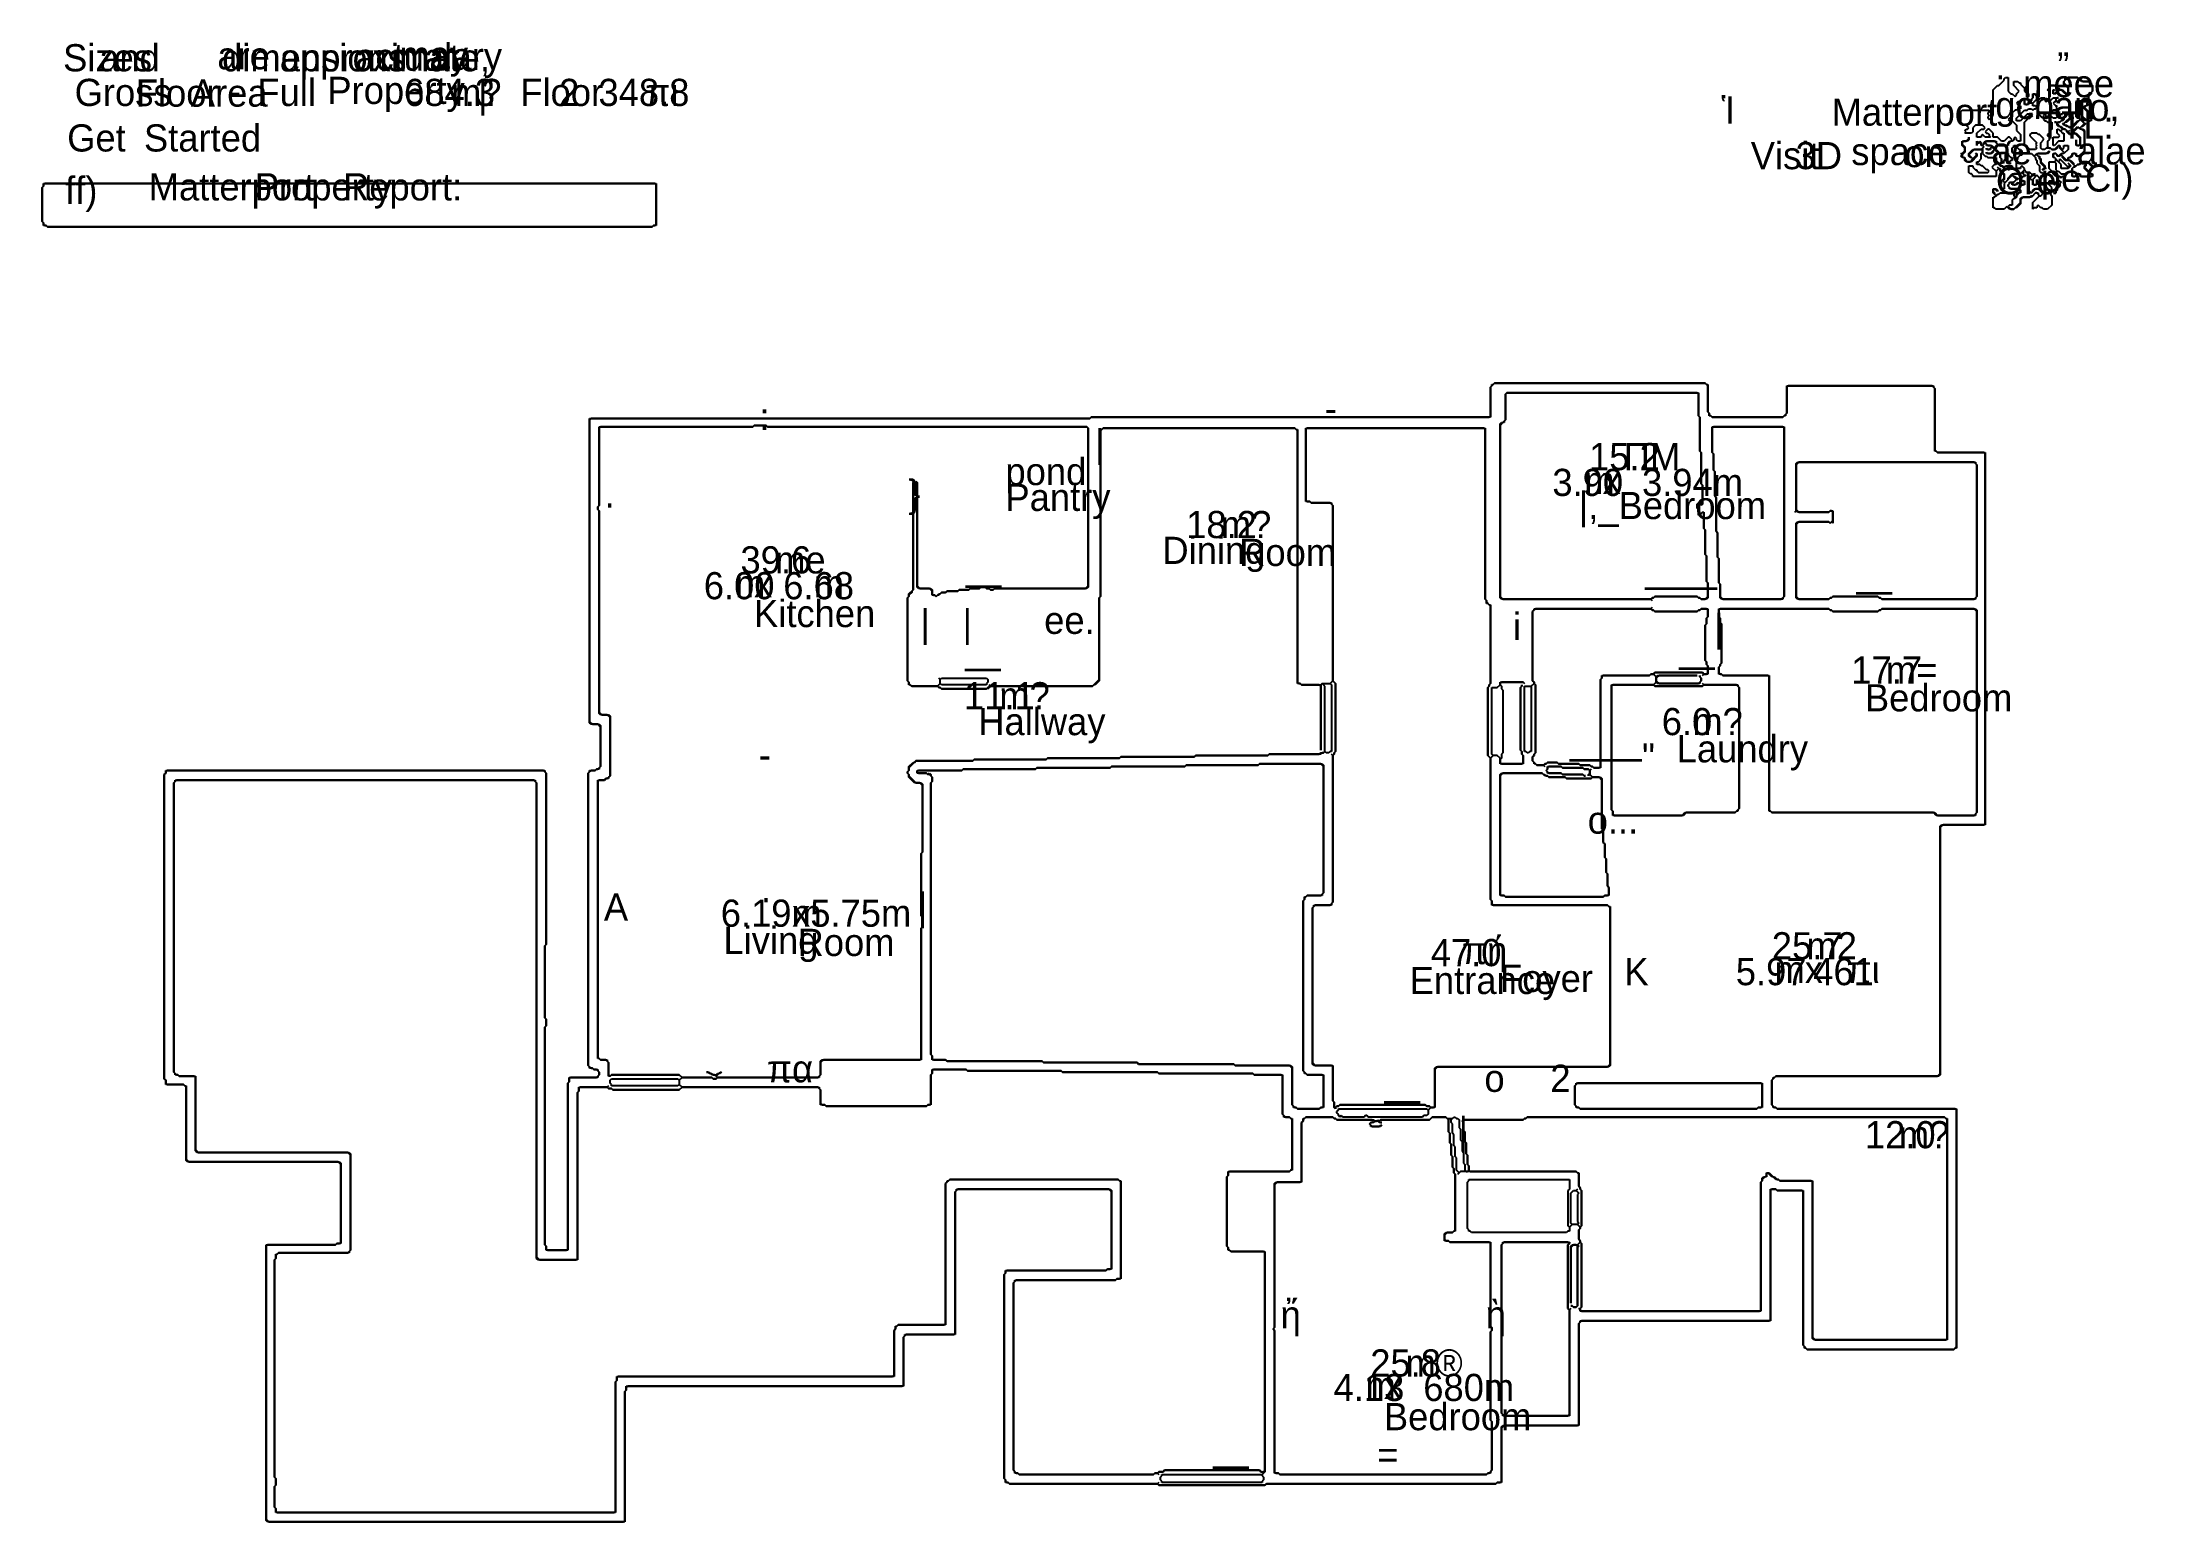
# Model space of a CAD drawing. Header units: metres. Extents: x 39 to 1586, y 105 to 1194.
import ezdxf

# ---------------------------------------------------------------- set-up
doc = ezdxf.new("R2010")
doc.units = ezdxf.units.M

msp = doc.modelspace()

# ---------------------------------------------------------------- texts
for s, p in [('Sizes', (54.5, 1172.5)), ('and', (81, 1172.5)), ('dimensions', (171.5, 1172.5)), ('approximate,', (214, 1172.5)), ('actual', (269.5, 1173)), ('are', (168, 1174)), ('may', (302, 1174.5)), ('vary', (327, 1173.5)), ('”', (1522, 1166.5)), ('Gross', (63, 1147)), ('Floor', (108, 1146.5)), ('Area', (148.5, 1146.5)), ('Full', (197.5, 1147)), ('Property', (249, 1148.5)), ('684.3', (305.5, 1147)), ('m?', (340, 1147)), ('|', (360, 1146)), ('Floor', (391, 1147)), ('2', (419.5, 1147)), ('348.8', (448.5, 1147)), ('πι', (483, 1147)), ('.', (1476.5, 1166.5)), ('meee', (1497, 1153.5)), ('-', (176.5, 1148)), ('Ἱ', (1275, 1134)), ('Matterport', (1356, 1132.5)), ('gcban', (1476.5, 1137.5)), ('το,', (1535, 1136)), ('Get', (57.5, 1113.5)), ('Started', (114, 1113.5)), ('TTL:', (1508.5, 1123)), ('Visit', (1296.5, 1100.5)), ('3D', (1329.5, 1100.5)), ('space', (1370.5, 1103.5)), ('on', (1409.5, 1102)), ('ae', (1473.5, 1104)), ('alae', (1536.5, 1104)), ('Ore', (1477, 1082)), ('pe', (1510, 1084)), ('CI)', (1542.5, 1084)), ('ff)', (56, 1075)), ('Matterport', (117.5, 1077.5)), ('Property', (195.5, 1077.5)), ('Report:', (260.5, 1077.5)), (':', (567, 908.5)), ('-', (983, 914.5)), ('|', (814, 889)), ('15.2', (1177.5, 879)), ('ΠΜ', (1203, 879)), ('pond', (748, 868)), ('}', (676.5, 852)), ('Pantry', (748, 849)), ('3.90', (1150.5, 860)), ('m', (1174, 861.5)), ('x', (1187.5, 861.5)), ('3.94m', (1216.5, 860)), ('.', (453, 851.5)), ('|,_Bedroom', (1170, 843)), ('18.2', (881, 829)), ('m?', (906.5, 829)), ('39.6', (553, 803)), ('Dining', (863.5, 810)), ('Room', (920, 808.5)), ('me', (578.5, 803)), ('6.00', (526, 784)), ('m', (549, 785.5)), ('x', (563, 785.5)), ('6.68', (584.5, 784)), ('m', (607, 785.5)), ('—', (718.5, 786)), ('——', (1218.5, 784.5)), ('—', (1374, 781)), ('Kitchen', (563, 763.5)), ('|', (685.5, 756.5)), ('|', (716.5, 756.5)), ('ee.', (776.5, 758.5)), ('i', (1121.5, 754)), ('|', (1269.5, 753)), ('—', (718, 724.5)), ('—', (1243.5, 725.5)), ('17.7', (1370.5, 722)), ('m=', (1396, 722)), ('11.1', (717.5, 703)), ('m?', (743.5, 703)), ('Bedroom', (1380.5, 701.5)), ('Hallway', (728, 684)), ('6.0', (1231, 684)), ('m?', (1253.5, 684)), ('Laundry', (1242, 664)), ('-', (566.5, 659.5)), ('——"', (1163, 658)), ('ο...', (1176.5, 611.5)), ('A', (452.5, 547.5)), ('6.19m', (538.5, 543)), ('.', (568, 561)), ('x5.75m', (591, 543)), ('|', (683.5, 548)), ('Living', (540.5, 523)), ('Room', (595, 521.5)), ('47.0', (1061, 514)), ('πή', (1084, 515.5)), ('25.7', (1312, 519)), ('m2', (1337.5, 519)), ('Entrance', (1045.5, 493.5)), ('Foyer', (1112, 495)), ('K', (1203.5, 500)), ('5.97', (1285.5, 500)), ('mx', (1314, 501.5)), ('461', (1342.5, 500)), ('πι', (1367, 501.5)), ('πα', (572.5, 428.5)), ('ο', (1100.5, 421.5)), ('2', (1149, 421.5)), ('—', (1026.5, 406.5)), ('|', (1081.5, 383)), ('12.0', (1380.5, 380)), ('m?', (1405.5, 380)), ('ἤ', (950.5, 247.5)), ('ὴ', (1101.5, 247.5)), ('25.8', (1016.5, 212)), ('m®', (1042.5, 212)), ('4.13', (989.5, 194)), ('m', (1013, 195.5)), ('x', (1026.5, 195.5)), ('680m', (1055.5, 194)), ('Bedroom', (1026.5, 172.5)), ('=', (1021.5, 144.5)), ('—', (900.5, 137.5))]:
    msp.add_text(s, height=20).set_placement(p)

# ---------------------------------------------------------------- linework, layer by layer
for p, q in [((1475, 1159), (1478, 1162)), ((1478, 1162), (1479, 1162)), ((1479, 1162), (1483, 1166)), ((1483, 1167), (1484, 1168)), ((1483, 1166), (1483, 1167)), ((1484, 1168), (1486, 1168)), ((1486, 1168), (1486, 1158)), ((1490, 1162), (1490, 1165)), ((1490, 1165), (1493, 1165)), ((1494, 1158), (1490, 1162)), ((1493, 1165), (1494, 1164)), ((1494, 1164), (1495, 1164)), ((1495, 1164), (1495, 1163)), ((1495, 1163), (1498, 1160)), ((1498, 1160), (1499, 1161)), ((1499, 1161), (1498, 1160)), ((1516, 1160), (1516, 1162)), ((1516, 1162), (1521, 1162)), ((1517, 1162), (1516, 1161)), ((1516, 1161), (1516, 1160)), ((1520, 1162), (1517, 1162)), ((1522, 1160), (1520, 1162)), ((1521, 1162), (1524, 1159)), ((1530, 1168), (1527, 1165)), ((1527, 1165), (1528, 1166)), ((1527, 1163), (1527, 1165)), ((1527, 1165), (1527, 1164)), ((1527, 1164), (1530, 1161)), ((1530, 1160), (1527, 1163)), ((1528, 1166), (1528, 1167)), ((1528, 1167), (1529, 1167)), ((1529, 1167), (1530, 1168)), ((1530, 1168), (1537, 1168)), ((1537, 1168), (1530, 1168)), ((1530, 1161), (1530, 1156)), ((1537, 1168), (1538, 1167)), ((1540, 1165), (1537, 1168)), ((1538, 1167), (1539, 1167)), ((1539, 1167), (1541, 1165)), ((1545, 1165), (1540, 1165)), ((1541, 1165), (1545, 1165)), ((1545, 1165), (1546, 1164)), ((1548, 1162), (1545, 1165)), ((1546, 1164), (1547, 1164)), ((1547, 1164), (1547, 1163)), ((1547, 1163), (1548, 1162)), ((1548, 1162), (1548, 1158)), ((1548, 1158), (1548, 1162)), ((1475, 1140), (1475, 1159)), ((1486, 1158), (1488, 1156)), ((1488, 1156), (1489, 1156)), ((1489, 1156), (1491, 1154)), ((1491, 1154), (1492, 1155)), ((1492, 1156), (1494, 1158)), ((1492, 1155), (1492, 1156)), ((1493, 1150), (1492, 1149)), ((1492, 1149), (1494, 1147)), ((1493, 1145), (1492, 1144)), ((1494, 1150), (1493, 1150)), ((1495, 1145), (1493, 1145)), ((1496, 1152), (1494, 1150)), ((1494, 1147), (1495, 1147)), ((1495, 1147), (1495, 1145)), ((1497, 1152), (1496, 1152)), ((1498, 1151), (1497, 1152)), ((1498, 1160), (1498, 1158)), ((1498, 1158), (1499, 1157)), ((1501, 1154), (1498, 1151)), ((1498, 1151), (1498, 1149)), ((1498, 1148), (1498, 1151)), ((1498, 1149), (1499, 1148)), ((1501, 1148), (1498, 1148)), ((1499, 1157), (1500, 1157)), ((1499, 1148), (1500, 1148)), ((1500, 1157), (1501, 1156)), ((1500, 1148), (1501, 1149)), ((1500, 1144), (1501, 1145)), ((1501, 1156), (1501, 1154)), ((1501, 1150), (1504, 1153)), ((1503, 1151), (1501, 1149)), ((1501, 1149), (1501, 1150)), ((1501, 1149), (1501, 1148)), ((1501, 1145), (1503, 1145)), ((1504, 1153), (1503, 1152)), ((1503, 1152), (1503, 1151)), ((1503, 1145), (1504, 1144)), ((1504, 1153), (1504, 1156)), ((1504, 1156), (1506, 1156)), ((1505, 1156), (1504, 1155)), ((1504, 1155), (1504, 1153)), ((1504, 1149), (1507, 1152)), ((1504, 1147), (1504, 1149)), ((1506, 1147), (1504, 1147)), ((1504, 1144), (1505, 1145)), ((1507, 1154), (1505, 1156)), ((1505, 1145), (1506, 1145)), ((1506, 1156), (1507, 1155)), ((1507, 1146), (1506, 1147)), ((1506, 1145), (1507, 1146)), ((1507, 1155), (1507, 1152)), ((1507, 1152), (1507, 1154)), ((1507, 1152), (1508, 1151)), ((1508, 1151), (1510, 1153)), ((1510, 1153), (1513, 1153)), ((1513, 1153), (1513, 1151)), ((1513, 1151), (1514, 1150)), ((1514, 1150), (1516, 1152)), ((1515, 1159), (1516, 1160)), ((1516, 1160), (1515, 1159)), ((1516, 1158), (1515, 1159)), ((1515, 1159), (1516, 1158)), ((1516, 1152), (1516, 1158)), ((1516, 1158), (1516, 1152)), ((1516, 1152), (1517, 1151)), ((1517, 1151), (1519, 1153)), ((1519, 1156), (1519, 1159)), ((1519, 1159), (1520, 1159)), ((1520, 1159), (1519, 1158)), ((1519, 1158), (1519, 1157)), ((1519, 1157), (1520, 1156)), ((1521, 1156), (1519, 1156)), ((1519, 1153), (1523, 1153)), ((1520, 1150), (1519, 1149)), ((1519, 1149), (1521, 1147)), ((1520, 1156), (1522, 1158)), ((1521, 1150), (1520, 1150)), ((1524, 1159), (1521, 1156)), ((1522, 1153), (1521, 1152)), ((1521, 1152), (1521, 1150)), ((1521, 1147), (1522, 1147)), ((1522, 1147), (1521, 1146)), ((1521, 1146), (1522, 1145)), ((1522, 1145), (1521, 1144)), ((1523, 1160), (1522, 1160)), ((1522, 1158), (1523, 1158)), ((1523, 1153), (1522, 1153)), ((1522, 1145), (1523, 1145)), ((1523, 1145), (1522, 1145)), ((1524, 1159), (1523, 1160)), ((1523, 1158), (1524, 1159)), ((1524, 1159), (1526, 1159)), ((1525, 1159), (1524, 1159)), ((1528, 1156), (1525, 1159)), ((1526, 1159), (1529, 1156)), ((1530, 1156), (1528, 1156)), ((1529, 1156), (1530, 1157)), ((1530, 1157), (1530, 1160)), ((1536, 1139), (1536, 1150)), ((1536, 1150), (1539, 1150)), ((1539, 1150), (1539, 1141)), ((1543, 1147), (1542, 1146)), ((1542, 1145), (1542, 1147)), ((1542, 1147), (1543, 1147)), ((1542, 1146), (1547, 1141)), ((1548, 1139), (1542, 1145)), ((1543, 1147), (1544, 1148)), ((1544, 1147), (1543, 1147)), ((1545, 1150), (1544, 1149)), ((1544, 1149), (1545, 1150)), ((1544, 1149), (1545, 1148)), ((1544, 1148), (1544, 1149)), ((1545, 1148), (1544, 1147)), ((1545, 1155), (1548, 1158)), ((1547, 1156), (1545, 1154)), ((1545, 1150), (1545, 1155)), ((1545, 1154), (1545, 1150)), ((1548, 1158), (1547, 1157)), ((1547, 1157), (1547, 1156)), ((1451, 1143), (1452, 1144)), ((1451, 1135), (1451, 1143)), ((1452, 1134), (1451, 1135)), ((1452, 1144), (1472, 1144)), ((1452, 1133), (1452, 1134)), ((1455, 1133), (1452, 1133)), ((1454, 1129), (1455, 1130)), ((1457, 1131), (1455, 1133)), ((1455, 1130), (1456, 1130)), ((1456, 1130), (1457, 1131)), ((1462, 1133), (1460, 1131)), ((1460, 1131), (1460, 1128)), ((1467, 1133), (1462, 1133)), ((1463, 1127), (1466, 1130)), ((1466, 1130), (1468, 1130)), ((1469, 1131), (1467, 1133)), ((1468, 1130), (1469, 1131)), ((1471, 1130), (1469, 1128)), ((1472, 1143), (1471, 1142)), ((1471, 1142), (1471, 1141)), ((1471, 1141), (1472, 1140)), ((1472, 1140), (1471, 1139)), ((1471, 1139), (1471, 1138)), ((1471, 1138), (1472, 1137)), ((1472, 1130), (1471, 1130)), ((1472, 1144), (1472, 1143)), ((1472, 1143), (1473, 1142)), ((1473, 1142), (1472, 1143)), ((1472, 1137), (1475, 1140)), ((1475, 1127), (1472, 1130)), ((1487, 1138), (1486, 1137)), ((1486, 1137), (1487, 1136)), ((1488, 1138), (1487, 1138)), ((1487, 1136), (1489, 1136)), ((1489, 1139), (1488, 1138)), ((1491, 1144), (1489, 1142)), ((1489, 1142), (1489, 1139)), ((1489, 1136), (1492, 1133)), ((1492, 1144), (1491, 1144)), ((1492, 1138), (1498, 1144)), ((1492, 1136), (1492, 1138)), ((1495, 1136), (1492, 1136)), ((1492, 1133), (1492, 1129)), ((1500, 1141), (1495, 1136)), ((1498, 1144), (1500, 1144)), ((1498, 1135), (1501, 1138)), ((1498, 1119), (1498, 1135)), ((1503, 1141), (1500, 1141)), ((1501, 1138), (1502, 1138)), ((1502, 1138), (1504, 1140)), ((1504, 1140), (1503, 1141)), ((1513, 1141), (1512, 1140)), ((1512, 1140), (1512, 1137)), ((1512, 1137), (1513, 1136)), ((1514, 1140), (1513, 1141)), ((1513, 1136), (1514, 1136)), ((1514, 1139), (1514, 1140)), ((1518, 1139), (1514, 1139)), ((1514, 1136), (1515, 1135)), ((1515, 1135), (1518, 1135)), ((1518, 1130), (1516, 1128)), ((1519, 1144), (1518, 1143)), ((1518, 1143), (1519, 1142)), ((1519, 1138), (1518, 1139)), ((1518, 1135), (1518, 1130)), ((1521, 1144), (1519, 1144)), ((1519, 1142), (1522, 1142)), ((1521, 1138), (1519, 1138)), ((1521, 1135), (1520, 1135)), ((1520, 1135), (1524, 1135)), ((1522, 1139), (1521, 1138)), ((1522, 1134), (1521, 1135)), ((1522, 1142), (1523, 1141)), ((1524, 1139), (1522, 1139)), ((1523, 1135), (1522, 1134)), ((1522, 1134), (1524, 1132)), ((1522, 1133), (1522, 1134)), ((1523, 1132), (1522, 1133)), ((1522, 1127), (1522, 1130)), ((1522, 1130), (1523, 1130)), ((1523, 1141), (1526, 1141)), ((1524, 1135), (1523, 1135)), ((1524, 1132), (1523, 1132)), ((1523, 1130), (1524, 1129)), ((1525, 1141), (1524, 1140)), ((1524, 1140), (1524, 1139)), ((1524, 1135), (1527, 1138)), ((1525, 1136), (1524, 1135)), ((1524, 1132), (1525, 1132)), ((1526, 1130), (1524, 1132)), ((1526, 1141), (1525, 1141)), ((1526, 1136), (1525, 1136)), ((1525, 1132), (1527, 1130)), ((1526, 1130), (1525, 1129)), ((1525, 1129), (1526, 1130)), ((1527, 1137), (1526, 1136)), ((1527, 1133), (1526, 1134)), ((1526, 1134), (1527, 1134)), ((1528, 1130), (1526, 1130)), ((1529, 1141), (1527, 1139)), ((1527, 1134), (1533, 1140)), ((1527, 1139), (1528, 1140)), ((1527, 1139), (1527, 1137)), ((1527, 1138), (1527, 1139)), ((1528, 1135), (1527, 1134)), ((1527, 1134), (1528, 1133)), ((1528, 1133), (1527, 1133)), ((1527, 1130), (1528, 1130)), ((1528, 1140), (1528, 1141)), ((1528, 1141), (1533, 1141)), ((1529, 1135), (1528, 1135)), ((1529, 1132), (1528, 1133)), ((1528, 1133), (1529, 1133)), ((1528, 1130), (1530, 1128)), ((1529, 1129), (1528, 1130)), ((1532, 1141), (1529, 1141)), ((1533, 1139), (1529, 1135)), ((1529, 1133), (1530, 1132)), ((1530, 1132), (1529, 1132)), ((1531, 1131), (1530, 1132)), ((1530, 1132), (1531, 1132)), ((1531, 1132), (1532, 1131)), ((1533, 1131), (1531, 1131)), ((1533, 1140), (1532, 1141)), ((1532, 1131), (1537, 1136)), ((1533, 1141), (1533, 1139)), ((1539, 1137), (1533, 1131)), ((1534, 1129), (1537, 1132)), ((1537, 1131), (1534, 1128)), ((1537, 1138), (1536, 1139)), ((1538, 1138), (1537, 1138)), ((1537, 1136), (1538, 1136)), ((1537, 1132), (1538, 1131)), ((1538, 1131), (1537, 1131)), ((1539, 1137), (1538, 1138)), ((1538, 1136), (1539, 1137)), ((1539, 1130), (1538, 1131)), ((1538, 1131), (1539, 1131)), ((1539, 1141), (1544, 1136)), ((1542, 1134), (1539, 1137)), ((1539, 1131), (1542, 1134)), ((1540, 1132), (1539, 1131)), ((1539, 1131), (1540, 1130)), ((1540, 1130), (1539, 1130)), ((1541, 1132), (1540, 1132)), ((1540, 1130), (1541, 1130)), ((1542, 1128), (1540, 1130)), ((1542, 1137), (1541, 1136)), ((1541, 1136), (1541, 1135)), ((1541, 1135), (1542, 1134)), ((1543, 1134), (1541, 1132)), ((1541, 1130), (1542, 1129)), ((1543, 1137), (1542, 1137)), ((1542, 1134), (1543, 1134)), ((1544, 1136), (1543, 1137)), ((1547, 1136), (1544, 1136)), ((1544, 1136), (1546, 1136)), ((1546, 1136), (1548, 1138)), ((1547, 1141), (1547, 1140)), ((1547, 1140), (1548, 1139)), ((1548, 1138), (1547, 1137)), ((1547, 1137), (1547, 1136)), ((1548, 1139), (1548, 1138)), ((1548, 1138), (1548, 1139)), ((1452, 1118), (1452, 1121)), ((1452, 1121), (1455, 1121)), ((1453, 1121), (1452, 1120)), ((1452, 1120), (1452, 1119)), ((1452, 1119), (1454, 1117)), ((1454, 1116), (1452, 1118)), ((1452, 1112), (1454, 1114)), ((1456, 1121), (1453, 1121)), ((1455, 1128), (1454, 1129)), ((1454, 1127), (1455, 1128)), ((1459, 1127), (1454, 1127)), ((1454, 1117), (1454, 1113)), ((1454, 1114), (1454, 1116)), ((1455, 1121), (1457, 1123)), ((1457, 1122), (1456, 1121)), ((1457, 1123), (1457, 1124)), ((1457, 1124), (1457, 1122)), ((1461, 1115), (1457, 1111)), ((1457, 1112), (1460, 1115)), ((1460, 1128), (1459, 1127)), ((1460, 1115), (1466, 1115)), ((1466, 1115), (1461, 1115)), ((1463, 1124), (1463, 1127)), ((1466, 1124), (1463, 1124)), ((1463, 1118), (1463, 1121)), ((1463, 1121), (1464, 1120)), ((1464, 1120), (1463, 1119)), ((1463, 1119), (1463, 1118)), ((1464, 1120), (1465, 1121)), ((1465, 1120), (1464, 1120)), ((1465, 1121), (1466, 1120)), ((1466, 1119), (1465, 1120)), ((1467, 1126), (1466, 1125)), ((1466, 1125), (1466, 1124)), ((1466, 1120), (1466, 1119)), ((1466, 1118), (1466, 1119)), ((1466, 1119), (1467, 1118)), ((1467, 1118), (1466, 1118)), ((1466, 1115), (1468, 1117)), ((1467, 1114), (1466, 1115)), ((1469, 1124), (1467, 1126)), ((1469, 1120), (1467, 1118)), ((1467, 1118), (1468, 1119)), ((1468, 1117), (1467, 1118)), ((1467, 1118), (1468, 1117)), ((1468, 1117), (1467, 1116)), ((1467, 1116), (1467, 1112)), ((1467, 1113), (1467, 1114)), ((1468, 1120), (1469, 1121)), ((1468, 1119), (1468, 1120)), ((1469, 1128), (1470, 1127)), ((1473, 1124), (1469, 1124)), ((1469, 1121), (1477, 1121)), ((1470, 1121), (1469, 1120)), ((1469, 1120), (1471, 1118)), ((1470, 1119), (1469, 1120)), ((1470, 1127), (1471, 1127)), ((1476, 1121), (1470, 1121)), ((1470, 1118), (1470, 1119)), ((1473, 1118), (1470, 1118)), ((1470, 1115), (1470, 1116)), ((1470, 1116), (1471, 1115)), ((1473, 1115), (1470, 1115)), ((1471, 1127), (1472, 1126)), ((1471, 1118), (1474, 1118)), ((1471, 1115), (1472, 1115)), ((1472, 1126), (1472, 1125)), ((1472, 1125), (1473, 1124)), ((1472, 1115), (1474, 1117)), ((1474, 1117), (1473, 1118)), ((1474, 1117), (1473, 1116)), ((1473, 1116), (1473, 1115)), ((1473, 1112), (1476, 1115)), ((1474, 1118), (1480, 1112)), ((1476, 1115), (1474, 1117)), ((1475, 1124), (1475, 1127)), ((1478, 1124), (1475, 1124)), ((1476, 1115), (1475, 1114)), ((1475, 1114), (1475, 1113)), ((1478, 1119), (1476, 1121)), ((1480, 1111), (1476, 1115)), ((1477, 1121), (1477, 1120)), ((1477, 1120), (1479, 1118)), ((1481, 1121), (1478, 1124)), ((1478, 1118), (1478, 1119)), ((1486, 1118), (1478, 1118)), ((1479, 1118), (1485, 1118)), ((1483, 1121), (1481, 1121)), ((1486, 1124), (1483, 1121)), ((1485, 1118), (1486, 1119)), ((1487, 1124), (1486, 1124)), ((1486, 1120), (1487, 1121)), ((1488, 1121), (1486, 1119)), ((1486, 1119), (1486, 1120)), ((1486, 1119), (1486, 1118)), ((1489, 1122), (1487, 1124)), ((1487, 1121), (1488, 1121)), ((1488, 1121), (1489, 1122)), ((1489, 1121), (1488, 1121)), ((1490, 1122), (1489, 1121)), ((1489, 1116), (1490, 1117)), ((1489, 1113), (1489, 1116)), ((1491, 1124), (1490, 1123)), ((1490, 1123), (1490, 1122)), ((1490, 1117), (1490, 1118)), ((1490, 1118), (1492, 1118)), ((1492, 1123), (1491, 1124)), ((1492, 1129), (1495, 1126)), ((1492, 1122), (1492, 1123)), ((1493, 1121), (1492, 1122)), ((1492, 1118), (1492, 1117)), ((1492, 1117), (1494, 1115)), ((1495, 1121), (1493, 1121)), ((1495, 1114), (1493, 1112)), ((1494, 1115), (1495, 1115)), ((1495, 1126), (1495, 1121)), ((1495, 1115), (1496, 1114)), ((1497, 1112), (1495, 1114)), ((1496, 1114), (1496, 1113)), ((1502, 1115), (1498, 1119)), ((1503, 1127), (1502, 1126)), ((1502, 1126), (1502, 1125)), ((1502, 1125), (1507, 1120)), ((1506, 1115), (1502, 1115)), ((1507, 1127), (1503, 1127)), ((1507, 1120), (1506, 1119)), ((1506, 1119), (1507, 1118)), ((1507, 1118), (1506, 1117)), ((1506, 1117), (1507, 1116)), ((1507, 1116), (1506, 1115)), ((1508, 1126), (1507, 1127)), ((1509, 1126), (1508, 1126)), ((1512, 1123), (1509, 1126)), ((1510, 1120), (1512, 1122)), ((1510, 1116), (1510, 1120)), ((1511, 1115), (1510, 1116)), ((1513, 1115), (1511, 1115)), ((1512, 1122), (1512, 1123)), ((1514, 1116), (1513, 1115)), ((1517, 1116), (1514, 1116)), ((1514, 1112), (1516, 1114)), ((1516, 1127), (1515, 1126)), ((1515, 1126), (1515, 1125)), ((1515, 1125), (1516, 1124)), ((1516, 1122), (1515, 1121)), ((1515, 1121), (1515, 1117)), ((1515, 1117), (1516, 1116)), ((1516, 1128), (1516, 1127)), ((1516, 1124), (1516, 1122)), ((1516, 1116), (1517, 1116)), ((1516, 1114), (1516, 1113)), ((1518, 1115), (1517, 1116)), ((1517, 1116), (1518, 1115)), ((1521, 1115), (1518, 1115)), ((1518, 1115), (1520, 1115)), ((1519, 1118), (1519, 1124)), ((1519, 1124), (1523, 1124)), ((1520, 1118), (1519, 1118)), ((1523, 1121), (1520, 1118)), ((1520, 1115), (1523, 1118)), ((1522, 1116), (1521, 1115)), ((1524, 1125), (1522, 1127)), ((1523, 1118), (1522, 1117)), ((1522, 1117), (1522, 1116)), ((1523, 1124), (1524, 1125)), ((1527, 1121), (1523, 1121)), ((1524, 1117), (1523, 1118)), ((1523, 1118), (1524, 1118)), ((1524, 1129), (1525, 1129)), ((1524, 1118), (1524, 1117)), ((1524, 1116), (1524, 1117)), ((1524, 1117), (1526, 1115)), ((1527, 1113), (1524, 1116)), ((1525, 1129), (1525, 1128)), ((1525, 1128), (1526, 1127)), ((1526, 1127), (1527, 1127)), ((1526, 1115), (1527, 1116)), ((1527, 1127), (1527, 1121)), ((1527, 1116), (1527, 1118)), ((1527, 1118), (1530, 1118)), ((1530, 1115), (1527, 1112)), ((1529, 1128), (1529, 1129)), ((1531, 1126), (1529, 1128)), ((1530, 1128), (1531, 1129)), ((1531, 1129), (1530, 1128)), ((1530, 1128), (1532, 1126)), ((1530, 1118), (1530, 1115)), ((1532, 1126), (1531, 1126)), ((1534, 1126), (1534, 1129)), ((1534, 1128), (1535, 1127)), ((1535, 1127), (1534, 1126)), ((1535, 1127), (1536, 1127)), ((1539, 1123), (1535, 1127)), ((1536, 1127), (1539, 1124)), ((1536, 1118), (1536, 1122)), ((1536, 1122), (1536, 1119)), ((1536, 1119), (1537, 1118)), ((1539, 1118), (1536, 1118)), ((1537, 1118), (1538, 1118)), ((1538, 1118), (1539, 1119)), ((1538, 1110), (1542, 1114)), ((1539, 1124), (1539, 1118)), ((1539, 1119), (1539, 1123)), ((1542, 1129), (1542, 1113)), ((1542, 1114), (1542, 1128)), ((1452, 1111), (1451, 1112)), ((1451, 1112), (1452, 1112)), ((1451, 1110), (1452, 1111)), ((1452, 1109), (1451, 1110)), ((1454, 1113), (1452, 1111)), ((1452, 1111), (1452, 1110)), ((1452, 1110), (1453, 1109)), ((1453, 1109), (1452, 1109)), ((1454, 1108), (1453, 1109)), ((1453, 1109), (1454, 1109)), ((1454, 1109), (1454, 1108)), ((1454, 1107), (1454, 1108)), ((1454, 1108), (1456, 1106)), ((1455, 1106), (1454, 1107)), ((1459, 1106), (1455, 1106)), ((1456, 1106), (1458, 1106)), ((1457, 1110), (1457, 1112)), ((1457, 1111), (1460, 1108)), ((1458, 1109), (1457, 1110)), ((1457, 1098), (1457, 1103)), ((1457, 1103), (1460, 1103)), ((1459, 1109), (1458, 1109)), ((1458, 1106), (1460, 1108)), ((1463, 1110), (1459, 1106)), ((1460, 1108), (1459, 1109)), ((1460, 1108), (1463, 1111)), ((1460, 1103), (1460, 1102)), ((1460, 1102), (1462, 1100)), ((1463, 1111), (1462, 1112)), ((1462, 1112), (1463, 1112)), ((1462, 1100), (1463, 1100)), ((1463, 1112), (1463, 1110)), ((1463, 1104), (1463, 1106)), ((1463, 1106), (1464, 1106)), ((1465, 1104), (1463, 1104)), ((1463, 1100), (1463, 1099)), ((1463, 1099), (1464, 1098)), ((1464, 1106), (1466, 1108)), ((1466, 1103), (1465, 1104)), ((1466, 1112), (1467, 1113)), ((1466, 1108), (1466, 1112)), ((1467, 1103), (1466, 1103)), ((1467, 1112), (1469, 1110)), ((1470, 1100), (1467, 1103)), ((1469, 1110), (1470, 1110)), ((1470, 1112), (1470, 1113)), ((1470, 1113), (1471, 1112)), ((1474, 1112), (1470, 1112)), ((1470, 1110), (1471, 1109)), ((1471, 1100), (1470, 1100)), ((1471, 1112), (1473, 1112)), ((1471, 1109), (1477, 1109)), ((1472, 1099), (1471, 1100)), ((1471, 1098), (1472, 1099)), ((1475, 1113), (1474, 1112)), ((1476, 1104), (1474, 1102)), ((1474, 1102), (1477, 1099)), ((1477, 1104), (1476, 1104)), ((1477, 1109), (1477, 1107)), ((1477, 1107), (1479, 1105)), ((1478, 1105), (1477, 1104)), ((1479, 1101), (1477, 1099)), ((1477, 1099), (1479, 1101)), ((1477, 1099), (1477, 1095)), ((1480, 1103), (1478, 1105)), ((1479, 1101), (1478, 1102)), ((1478, 1102), (1479, 1101)), ((1479, 1105), (1479, 1104)), ((1479, 1104), (1480, 1103)), ((1480, 1100), (1479, 1101)), ((1479, 1101), (1480, 1101)), ((1480, 1112), (1480, 1109)), ((1480, 1109), (1480, 1111)), ((1480, 1109), (1481, 1108)), ((1481, 1108), (1480, 1109)), ((1480, 1103), (1482, 1103)), ((1481, 1103), (1480, 1103)), ((1480, 1101), (1480, 1100)), ((1480, 1099), (1480, 1100)), ((1480, 1100), (1483, 1097)), ((1483, 1096), (1480, 1099)), ((1481, 1108), (1481, 1107)), ((1481, 1106), (1481, 1108)), ((1481, 1107), (1482, 1106)), ((1482, 1106), (1481, 1106)), ((1483, 1101), (1481, 1103)), ((1482, 1106), (1484, 1108)), ((1483, 1107), (1482, 1106)), ((1482, 1106), (1483, 1105)), ((1483, 1105), (1482, 1106)), ((1482, 1103), (1483, 1102)), ((1485, 1107), (1483, 1107)), ((1483, 1102), (1484, 1103)), ((1485, 1101), (1483, 1101)), ((1484, 1108), (1484, 1112)), ((1484, 1112), (1486, 1112)), ((1484, 1103), (1489, 1103)), ((1486, 1106), (1485, 1107)), ((1486, 1100), (1485, 1101)), ((1486, 1112), (1486, 1111)), ((1486, 1111), (1488, 1109)), ((1487, 1106), (1486, 1106)), ((1487, 1100), (1486, 1100)), ((1488, 1107), (1487, 1106)), ((1488, 1101), (1487, 1100)), ((1488, 1109), (1489, 1109)), ((1489, 1107), (1488, 1107)), ((1489, 1101), (1488, 1101)), ((1490, 1112), (1489, 1113)), ((1489, 1109), (1489, 1107)), ((1489, 1103), (1489, 1101)), ((1493, 1112), (1490, 1112)), ((1492, 1107), (1493, 1108)), ((1492, 1101), (1492, 1107)), ((1495, 1101), (1492, 1101)), ((1493, 1109), (1495, 1111)), ((1493, 1108), (1493, 1109)), ((1495, 1111), (1496, 1111)), ((1496, 1103), (1495, 1102)), ((1495, 1102), (1495, 1101)), ((1495, 1097), (1498, 1100)), ((1496, 1113), (1497, 1112)), ((1496, 1111), (1497, 1112)), ((1498, 1101), (1496, 1103)), ((1497, 1112), (1503, 1112)), ((1498, 1100), (1497, 1099)), ((1497, 1099), (1497, 1097)), ((1498, 1100), (1498, 1101)), ((1499, 1099), (1498, 1100)), ((1499, 1098), (1499, 1099)), ((1503, 1112), (1505, 1110)), ((1505, 1110), (1507, 1112)), ((1506, 1111), (1505, 1110)), ((1505, 1110), (1506, 1109)), ((1507, 1111), (1506, 1111)), ((1506, 1109), (1506, 1108)), ((1506, 1108), (1507, 1107)), ((1507, 1112), (1514, 1112)), ((1508, 1112), (1507, 1111)), ((1507, 1111), (1508, 1110)), ((1509, 1109), (1507, 1111)), ((1507, 1107), (1507, 1105)), ((1507, 1105), (1509, 1103)), ((1515, 1112), (1508, 1112)), ((1508, 1110), (1509, 1110)), ((1509, 1110), (1509, 1109)), ((1509, 1109), (1510, 1108)), ((1509, 1108), (1509, 1109)), ((1510, 1107), (1509, 1108)), ((1509, 1103), (1509, 1099)), ((1509, 1099), (1510, 1098)), ((1510, 1108), (1510, 1106)), ((1510, 1105), (1510, 1107)), ((1510, 1106), (1513, 1103)), ((1513, 1102), (1510, 1105)), ((1511, 1100), (1513, 1102)), ((1512, 1100), (1511, 1100)), ((1513, 1101), (1512, 1100)), ((1513, 1103), (1513, 1102)), ((1513, 1102), (1514, 1101)), ((1514, 1101), (1513, 1101)), ((1516, 1113), (1515, 1112)), ((1516, 1101), (1516, 1106)), ((1516, 1106), (1520, 1106)), ((1519, 1098), (1516, 1101)), ((1520, 1112), (1519, 1111)), ((1519, 1109), (1519, 1112)), ((1519, 1112), (1521, 1112)), ((1519, 1111), (1519, 1110)), ((1519, 1110), (1523, 1106)), ((1520, 1109), (1519, 1109)), ((1521, 1112), (1520, 1112)), ((1521, 1108), (1520, 1109)), ((1521, 1107), (1520, 1106)), ((1520, 1106), (1521, 1107)), ((1520, 1106), (1521, 1105)), ((1522, 1111), (1521, 1112)), ((1521, 1112), (1523, 1110)), ((1521, 1107), (1521, 1108)), ((1522, 1107), (1521, 1107)), ((1521, 1105), (1521, 1100)), ((1521, 1100), (1522, 1099)), ((1522, 1110), (1522, 1111)), ((1524, 1110), (1522, 1110)), ((1525, 1104), (1522, 1107)), ((1522, 1099), (1523, 1099)), ((1523, 1110), (1525, 1112)), ((1523, 1106), (1524, 1107)), ((1523, 1099), (1525, 1097)), ((1525, 1111), (1524, 1110)), ((1524, 1107), (1524, 1108)), ((1524, 1108), (1530, 1102)), ((1525, 1112), (1526, 1112)), ((1526, 1112), (1525, 1111)), ((1526, 1110), (1525, 1111)), ((1525, 1111), (1529, 1107)), ((1525, 1101), (1525, 1104)), ((1530, 1101), (1525, 1101)), ((1526, 1112), (1527, 1113)), ((1527, 1112), (1526, 1112)), ((1526, 1109), (1526, 1110)), ((1528, 1107), (1526, 1109)), ((1531, 1107), (1528, 1107)), ((1529, 1107), (1530, 1108)), ((1531, 1109), (1530, 1108)), ((1530, 1108), (1530, 1109)), ((1530, 1109), (1531, 1109)), ((1530, 1108), (1531, 1107)), ((1531, 1104), (1530, 1105)), ((1530, 1105), (1532, 1103)), ((1530, 1102), (1531, 1103)), ((1532, 1103), (1530, 1101)), ((1531, 1109), (1533, 1111)), ((1532, 1109), (1531, 1109)), ((1531, 1107), (1532, 1107)), ((1535, 1103), (1531, 1107)), ((1531, 1103), (1531, 1104)), ((1533, 1110), (1532, 1109)), ((1532, 1107), (1534, 1105)), ((1534, 1112), (1533, 1111)), ((1533, 1111), (1533, 1112)), ((1533, 1112), (1536, 1112)), ((1533, 1111), (1533, 1110)), ((1533, 1101), (1535, 1103)), ((1534, 1102), (1533, 1101)), ((1533, 1101), (1533, 1096)), ((1533, 1095), (1533, 1101)), ((1535, 1112), (1534, 1112)), ((1534, 1105), (1534, 1104)), ((1534, 1104), (1535, 1103)), ((1535, 1102), (1534, 1102)), ((1536, 1111), (1535, 1112)), ((1537, 1104), (1535, 1102)), ((1535, 1103), (1536, 1103)), ((1536, 1112), (1536, 1111)), ((1536, 1110), (1536, 1111)), ((1536, 1111), (1537, 1110)), ((1539, 1110), (1536, 1110)), ((1536, 1103), (1537, 1104)), ((1537, 1110), (1538, 1110)), ((1537, 1104), (1538, 1104)), ((1539, 1104), (1537, 1104)), ((1538, 1104), (1540, 1106)), ((1542, 1113), (1539, 1110)), ((1541, 1106), (1539, 1104)), ((1540, 1106), (1545, 1106)), ((1544, 1106), (1541, 1106)), ((1542, 1103), (1543, 1104)), ((1542, 1101), (1542, 1103)), ((1543, 1103), (1542, 1102)), ((1542, 1102), (1544, 1100)), ((1546, 1097), (1542, 1101)), ((1543, 1104), (1543, 1103)), ((1548, 1102), (1544, 1106)), ((1544, 1100), (1544, 1099)), ((1544, 1099), (1545, 1098)), ((1545, 1106), (1548, 1103)), ((1546, 1100), (1548, 1102)), ((1547, 1100), (1546, 1100)), ((1548, 1101), (1547, 1100)), ((1548, 1103), (1548, 1101)), ((39, 1087), (40, 1088)), ((40, 1088), (39, 1087)), ((39, 1062), (39, 1087)), ((39, 1087), (39, 1062)), ((40, 1088), (40, 1090)), ((40, 1090), (491, 1090)), ((41, 1090), (40, 1089)), ((40, 1089), (40, 1088)), ((490, 1090), (41, 1090)), ((491, 1089), (490, 1090)), ((491, 1090), (491, 1059)), ((491, 1060), (491, 1089)), ((1458, 1097), (1457, 1098)), ((1459, 1097), (1458, 1097)), ((1460, 1096), (1459, 1097)), ((1460, 1095), (1460, 1096)), ((1477, 1095), (1460, 1095)), ((1464, 1098), (1471, 1098)), ((1475, 1083), (1475, 1086)), ((1475, 1086), (1477, 1086)), ((1476, 1086), (1475, 1085)), ((1475, 1085), (1475, 1084)), ((1475, 1084), (1476, 1083)), ((1477, 1081), (1475, 1083)), ((1478, 1084), (1476, 1086)), ((1476, 1083), (1476, 1082)), ((1477, 1086), (1478, 1085)), ((1478, 1085), (1478, 1084)), ((1479, 1082), (1480, 1083)), ((1480, 1089), (1481, 1090)), ((1480, 1088), (1480, 1089)), ((1481, 1087), (1480, 1088)), ((1480, 1083), (1489, 1083)), ((1481, 1092), (1483, 1094)), ((1481, 1090), (1481, 1092)), ((1481, 1086), (1481, 1087)), ((1483, 1086), (1481, 1086)), ((1483, 1093), (1482, 1092)), ((1482, 1092), (1483, 1091)), ((1483, 1097), (1483, 1093)), ((1489, 1096), (1483, 1090)), ((1483, 1094), (1483, 1096)), ((1483, 1091), (1484, 1091)), ((1483, 1090), (1483, 1086)), ((1484, 1091), (1486, 1093)), ((1486, 1094), (1489, 1097)), ((1486, 1093), (1486, 1094)), ((1488, 1091), (1486, 1089)), ((1486, 1089), (1487, 1090)), ((1486, 1088), (1486, 1089)), ((1486, 1089), (1486, 1088)), ((1487, 1087), (1486, 1088)), ((1486, 1088), (1488, 1086)), ((1487, 1090), (1487, 1091)), ((1487, 1091), (1490, 1091)), ((1487, 1086), (1487, 1087)), ((1493, 1086), (1487, 1086)), ((1489, 1090), (1488, 1091)), ((1488, 1086), (1494, 1086)), ((1489, 1097), (1495, 1097)), ((1490, 1097), (1489, 1096)), ((1492, 1093), (1489, 1096)), ((1489, 1096), (1490, 1095)), ((1492, 1093), (1489, 1090)), ((1489, 1090), (1490, 1089)), ((1489, 1089), (1489, 1090)), ((1492, 1089), (1489, 1089)), ((1489, 1083), (1490, 1082)), ((1495, 1097), (1490, 1097)), ((1490, 1095), (1491, 1095)), ((1490, 1091), (1492, 1093)), ((1490, 1089), (1491, 1089)), ((1491, 1095), (1492, 1094)), ((1491, 1089), (1493, 1091)), ((1492, 1094), (1493, 1094)), ((1493, 1093), (1492, 1093)), ((1493, 1090), (1492, 1089)), ((1492, 1082), (1493, 1083)), ((1494, 1083), (1492, 1081)), ((1493, 1094), (1493, 1093)), ((1493, 1091), (1493, 1090)), ((1495, 1084), (1493, 1086)), ((1493, 1083), (1494, 1083)), ((1494, 1086), (1495, 1085)), ((1494, 1083), (1495, 1084)), ((1495, 1083), (1494, 1083)), ((1496, 1098), (1495, 1097)), ((1497, 1095), (1495, 1093)), ((1495, 1094), (1496, 1095)), ((1495, 1093), (1495, 1094)), ((1495, 1093), (1496, 1092)), ((1496, 1092), (1495, 1093)), ((1495, 1089), (1495, 1090)), ((1495, 1090), (1496, 1089)), ((1498, 1089), (1495, 1089)), ((1495, 1085), (1495, 1083)), ((1498, 1096), (1496, 1098)), ((1496, 1095), (1497, 1095)), ((1496, 1092), (1498, 1092)), ((1497, 1092), (1496, 1092)), ((1496, 1089), (1497, 1089)), ((1497, 1097), (1498, 1096)), ((1497, 1095), (1498, 1096)), ((1498, 1095), (1497, 1095)), ((1498, 1091), (1497, 1092)), ((1497, 1089), (1498, 1090)), ((1498, 1096), (1499, 1096)), ((1499, 1096), (1498, 1095)), ((1498, 1092), (1498, 1089)), ((1498, 1090), (1498, 1091)), ((1502, 1098), (1499, 1098)), ((1501, 1094), (1502, 1095)), ((1502, 1094), (1501, 1093)), ((1501, 1084), (1501, 1094)), ((1501, 1093), (1501, 1085)), ((1501, 1085), (1503, 1083)), ((1502, 1083), (1501, 1084)), ((1504, 1096), (1502, 1098)), ((1502, 1095), (1503, 1095)), ((1504, 1092), (1502, 1094)), ((1503, 1083), (1502, 1083)), ((1503, 1095), (1504, 1096)), ((1506, 1086), (1503, 1083)), ((1503, 1083), (1504, 1084)), ((1506, 1083), (1503, 1080)), ((1507, 1096), (1504, 1093)), ((1504, 1093), (1504, 1090)), ((1504, 1089), (1504, 1092)), ((1504, 1090), (1505, 1089)), ((1507, 1089), (1504, 1089)), ((1504, 1085), (1505, 1086)), ((1504, 1084), (1504, 1085)), ((1504, 1081), (1506, 1083)), ((1505, 1089), (1506, 1089)), ((1505, 1086), (1509, 1086)), ((1506, 1089), (1507, 1090)), ((1508, 1086), (1506, 1086)), ((1506, 1083), (1508, 1083)), ((1507, 1083), (1506, 1083)), ((1510, 1093), (1507, 1096)), ((1507, 1090), (1507, 1093)), ((1507, 1093), (1507, 1089)), ((1509, 1081), (1507, 1083)), ((1510, 1084), (1508, 1086)), ((1508, 1083), (1508, 1082)), ((1509, 1086), (1510, 1085)), ((1510, 1098), (1511, 1098)), ((1510, 1089), (1510, 1093)), ((1512, 1089), (1510, 1089)), ((1510, 1085), (1510, 1084)), ((1510, 1081), (1512, 1083)), ((1511, 1098), (1512, 1097)), ((1512, 1097), (1512, 1096)), ((1512, 1096), (1513, 1095)), ((1513, 1090), (1512, 1089)), ((1512, 1084), (1513, 1085)), ((1512, 1083), (1512, 1084)), ((1513, 1095), (1513, 1090)), ((1513, 1090), (1514, 1089)), ((1514, 1089), (1513, 1090)), ((1513, 1085), (1513, 1086)), ((1513, 1086), (1514, 1085)), ((1514, 1085), (1515, 1086)), ((1515, 1086), (1515, 1085)), ((1515, 1085), (1517, 1083)), ((1516, 1089), (1516, 1092)), ((1516, 1092), (1518, 1092)), ((1518, 1087), (1516, 1089)), ((1517, 1083), (1518, 1084)), ((1518, 1084), (1517, 1083)), ((1517, 1083), (1517, 1082)), ((1518, 1092), (1519, 1091)), ((1518, 1084), (1518, 1087)), ((1519, 1084), (1518, 1084)), ((1519, 1097), (1519, 1098)), ((1521, 1095), (1519, 1097)), ((1519, 1091), (1519, 1090)), ((1519, 1090), (1520, 1089)), ((1520, 1083), (1519, 1084)), ((1520, 1089), (1521, 1090)), ((1521, 1083), (1520, 1082)), ((1520, 1082), (1520, 1083)), ((1524, 1095), (1521, 1095)), ((1521, 1091), (1522, 1092)), ((1521, 1090), (1521, 1091)), ((1522, 1085), (1521, 1084)), ((1521, 1084), (1521, 1083)), ((1522, 1092), (1522, 1093)), ((1522, 1093), (1523, 1092)), ((1524, 1088), (1522, 1086)), ((1522, 1086), (1522, 1085)), ((1523, 1092), (1524, 1092)), ((1525, 1094), (1524, 1095)), ((1524, 1092), (1525, 1091)), ((1525, 1091), (1524, 1090)), ((1524, 1090), (1524, 1088)), ((1525, 1097), (1528, 1097)), ((1526, 1095), (1525, 1094)), ((1528, 1095), (1526, 1095)), ((1528, 1097), (1527, 1096)), ((1527, 1096), (1528, 1095)), ((1533, 1096), (1534, 1095)), ((1536, 1095), (1533, 1095)), ((1534, 1095), (1535, 1095)), ((1535, 1095), (1536, 1096)), ((1536, 1096), (1536, 1097)), ((1536, 1097), (1539, 1097)), ((1537, 1097), (1536, 1096)), ((1536, 1096), (1536, 1095)), ((1538, 1097), (1537, 1097)), ((1539, 1096), (1538, 1097)), ((1539, 1097), (1539, 1096)), ((1539, 1096), (1540, 1095)), ((1539, 1095), (1539, 1096)), ((1548, 1095), (1539, 1095)), ((1540, 1095), (1547, 1095)), ((1545, 1098), (1546, 1098)), ((1546, 1098), (1547, 1097)), ((1547, 1097), (1546, 1097)), ((1548, 1096), (1547, 1097)), ((1547, 1097), (1548, 1097)), ((1547, 1095), (1548, 1096)), ((1548, 1097), (1548, 1095)), ((1475, 1072), (1475, 1080)), ((1475, 1080), (1476, 1080)), ((1476, 1072), (1475, 1072)), ((1476, 1082), (1477, 1081)), ((1476, 1080), (1477, 1081)), ((1477, 1071), (1476, 1072)), ((1477, 1081), (1478, 1082)), ((1483, 1071), (1477, 1071)), ((1478, 1082), (1479, 1082)), ((1485, 1073), (1483, 1071)), ((1487, 1071), (1485, 1073)), ((1487, 1074), (1486, 1073)), ((1486, 1073), (1488, 1071)), ((1489, 1074), (1487, 1074)), ((1490, 1071), (1487, 1071)), ((1488, 1071), (1490, 1071)), ((1490, 1079), (1489, 1078)), ((1489, 1078), (1489, 1074)), ((1490, 1082), (1490, 1081)), ((1490, 1081), (1491, 1080)), ((1491, 1079), (1490, 1079)), ((1490, 1071), (1495, 1076)), ((1491, 1072), (1490, 1071)), ((1491, 1080), (1492, 1081)), ((1492, 1080), (1491, 1079)), ((1492, 1072), (1491, 1072)), ((1492, 1081), (1492, 1082)), ((1492, 1081), (1492, 1080)), ((1495, 1075), (1492, 1072)), ((1495, 1079), (1496, 1080)), ((1497, 1080), (1495, 1078)), ((1495, 1076), (1495, 1079)), ((1495, 1078), (1495, 1075)), ((1496, 1080), (1502, 1080)), ((1503, 1080), (1497, 1080)), ((1502, 1080), (1503, 1081)), ((1503, 1081), (1504, 1081)), ((1504, 1076), (1509, 1081)), ((1504, 1071), (1504, 1076)), ((1505, 1072), (1504, 1071)), ((1507, 1072), (1505, 1072)), ((1508, 1074), (1507, 1073)), ((1507, 1073), (1507, 1072)), ((1508, 1082), (1509, 1081)), ((1510, 1072), (1508, 1074)), ((1509, 1081), (1510, 1081)), ((1511, 1072), (1510, 1072)), ((1512, 1071), (1511, 1072)), ((1515, 1071), (1512, 1071)), ((1518, 1074), (1515, 1071)), ((1517, 1082), (1518, 1081)), ((1518, 1081), (1518, 1074)), ((40, 1061), (39, 1062)), ((39, 1062), (40, 1061)), ((40, 1059), (40, 1061)), ((40, 1061), (40, 1060)), ((40, 1060), (41, 1059)), ((42, 1059), (40, 1059)), ((41, 1059), (42, 1059)), ((43, 1058), (42, 1059)), ((42, 1059), (43, 1058)), ((488, 1058), (43, 1058)), ((43, 1058), (488, 1058)), ((489, 1059), (488, 1058)), ((488, 1058), (489, 1059)), ((491, 1059), (489, 1059)), ((489, 1059), (490, 1059)), ((490, 1059), (491, 1060)), ((1108, 943), (1105, 940)), ((1105, 940), (1106, 941)), ((1105, 919), (1105, 940)), ((1105, 940), (1105, 918)), ((1106, 941), (1106, 942)), ((1106, 942), (1107, 942)), ((1107, 942), (1108, 943)), ((1108, 943), (1263, 943)), ((1263, 943), (1108, 943)), ((1116, 935), (1117, 936)), ((1117, 936), (1116, 935)), ((1116, 916), (1116, 935)), ((1116, 935), (1116, 916)), ((1117, 936), (1258, 936)), ((1257, 936), (1117, 936)), ((1258, 935), (1257, 936)), ((1258, 936), (1258, 919)), ((1258, 919), (1258, 935)), ((1263, 943), (1264, 942)), ((1265, 941), (1263, 943)), ((1264, 942), (1265, 942)), ((1265, 942), (1265, 922)), ((1265, 922), (1265, 941)), ((1323, 921), (1323, 941)), ((1323, 941), (1431, 941)), ((1324, 941), (1323, 940)), ((1323, 940), (1323, 921)), ((1430, 941), (1324, 941)), ((1432, 939), (1430, 941)), ((1431, 941), (1431, 940)), ((1431, 940), (1432, 939)), ((1432, 939), (1432, 894)), ((1432, 893), (1432, 939)), ((442, 693), (442, 917)), ((442, 917), (810, 917)), ((443, 917), (442, 916)), ((442, 916), (442, 694)), ((810, 917), (443, 917)), ((810, 917), (811, 918)), ((811, 918), (810, 917)), ((811, 918), (1104, 918)), ((1105, 918), (811, 918)), ((1104, 918), (1105, 919)), ((1112, 913), (1113, 914)), ((1114, 914), (1112, 912)), ((1112, 785), (1112, 913)), ((1113, 914), (1114, 914)), ((1114, 914), (1116, 916)), ((1115, 914), (1114, 914)), ((1116, 916), (1115, 915)), ((1115, 915), (1115, 914)), ((1258, 919), (1259, 918)), ((1259, 918), (1258, 919)), ((1259, 918), (1259, 893)), ((1259, 893), (1259, 918)), ((1265, 922), (1266, 921)), ((1266, 921), (1265, 922)), ((1266, 921), (1266, 920)), ((1266, 919), (1266, 921)), ((1266, 920), (1268, 918)), ((1267, 919), (1266, 919)), ((1268, 918), (1267, 919)), ((1268, 918), (1320, 918)), ((1320, 918), (1268, 918)), ((1320, 918), (1323, 921)), ((1321, 919), (1320, 918)), ((1322, 919), (1321, 919)), ((1323, 921), (1322, 920)), ((1322, 920), (1322, 919)), ((449, 853), (449, 911)), ((449, 911), (562, 911)), ((450, 911), (449, 910)), ((449, 910), (449, 853)), ((562, 911), (450, 911)), ((562, 911), (563, 912)), ((563, 912), (562, 911)), ((563, 912), (572, 912)), ((572, 912), (563, 912)), ((572, 912), (573, 911)), ((573, 911), (572, 912)), ((573, 911), (808, 911)), ((808, 911), (573, 911)), ((808, 911), (809, 910)), ((809, 910), (808, 911)), ((809, 910), (809, 793)), ((809, 794), (809, 910)), ((820, 910), (818, 908)), ((818, 786), (818, 909)), ((818, 909), (819, 909)), ((818, 908), (818, 786)), ((819, 909), (820, 910)), ((820, 910), (961, 910)), ((961, 910), (820, 910)), ((961, 910), (962, 909)), ((963, 908), (961, 910)), ((962, 909), (963, 909)), ((963, 909), (963, 723)), ((963, 722), (963, 908)), ((969, 856), (969, 910)), ((969, 910), (1101, 910)), ((970, 910), (969, 909)), ((969, 909), (969, 857)), ((1100, 910), (970, 910)), ((1101, 909), (1100, 910)), ((1101, 910), (1101, 784)), ((1101, 784), (1101, 909)), ((1112, 912), (1112, 786)), ((1268, 892), (1268, 911)), ((1268, 911), (1321, 911)), ((1269, 911), (1268, 910)), ((1268, 910), (1268, 892)), ((1320, 911), (1269, 911)), ((1321, 910), (1320, 911)), ((1321, 911), (1321, 786)), ((1321, 786), (1321, 910)), ((1259, 893), (1260, 892)), ((1260, 892), (1259, 893)), ((1260, 892), (1260, 869)), ((1260, 869), (1260, 892)), ((1269, 891), (1268, 892)), ((1268, 892), (1269, 891)), ((1269, 879), (1269, 891)), ((1269, 891), (1269, 879)), ((1330, 884), (1331, 885)), ((1332, 885), (1330, 883)), ((1330, 849), (1330, 884)), ((1330, 883), (1330, 850)), ((1331, 885), (1462, 885)), ((1461, 885), (1332, 885)), ((1432, 894), (1434, 892)), ((1433, 893), (1432, 893)), ((1434, 892), (1433, 893)), ((1434, 892), (1469, 892)), ((1468, 892), (1434, 892)), ((1463, 883), (1461, 885)), ((1462, 885), (1462, 884)), ((1462, 884), (1463, 883)), ((1463, 883), (1463, 786)), ((1463, 786), (1463, 883)), ((1469, 891), (1468, 892)), ((1469, 892), (1469, 618)), ((1469, 619), (1469, 891)), ((681, 870), (680, 869)), ((680, 791), (680, 870)), ((680, 870), (681, 870)), ((680, 869), (680, 791)), ((681, 870), (682, 871)), ((682, 870), (681, 870)), ((682, 871), (683, 870)), ((683, 869), (682, 870)), ((683, 870), (683, 794)), ((683, 793), (683, 869)), ((1260, 869), (1261, 868)), ((1261, 868), (1260, 869)), ((1261, 868), (1261, 854)), ((1261, 855), (1261, 868)), ((1270, 878), (1269, 879)), ((1269, 879), (1270, 878)), ((1270, 860), (1270, 878)), ((1270, 878), (1270, 860)), ((448, 852), (449, 853)), ((449, 853), (448, 852)), ((448, 850), (448, 852)), ((448, 852), (448, 850)), ((969, 857), (970, 856)), ((972, 856), (969, 856)), ((970, 856), (972, 856)), ((973, 855), (972, 856)), ((972, 856), (973, 855)), ((987, 855), (973, 855)), ((973, 855), (988, 855)), ((989, 853), (987, 855)), ((988, 855), (988, 854)), ((988, 854), (989, 853)), ((989, 724), (989, 853)), ((989, 853), (989, 724)), ((1259, 855), (1257, 853)), ((1257, 854), (1258, 855)), ((1257, 851), (1257, 854)), ((1257, 853), (1257, 851)), ((1257, 851), (1258, 850)), ((1258, 850), (1257, 851)), ((1258, 855), (1259, 855)), ((1260, 854), (1259, 855)), ((1259, 855), (1260, 854)), ((1260, 854), (1261, 855)), ((1261, 854), (1260, 853)), ((1260, 853), (1260, 854)), ((1271, 859), (1270, 860)), ((1270, 860), (1271, 859)), ((1271, 834), (1271, 859)), ((1271, 859), (1271, 834)), ((449, 849), (448, 850)), ((448, 850), (449, 849)), ((449, 700), (449, 849)), ((449, 849), (449, 701)), ((1258, 850), (1258, 847)), ((1258, 846), (1258, 850)), ((1258, 847), (1259, 846)), ((1259, 846), (1258, 846)), ((1259, 846), (1261, 848)), ((1261, 848), (1259, 846)), ((1261, 848), (1262, 848)), ((1262, 847), (1261, 848)), ((1262, 848), (1262, 836)), ((1262, 836), (1262, 847)), ((1262, 836), (1263, 835)), ((1263, 835), (1262, 836)), ((1330, 849), (1329, 848)), ((1329, 848), (1330, 849)), ((1330, 850), (1332, 848)), ((1331, 848), (1330, 849)), ((1330, 840), (1331, 841)), ((1332, 841), (1330, 839)), ((1330, 785), (1330, 840)), ((1330, 839), (1330, 786)), ((1354, 848), (1331, 848)), ((1331, 841), (1354, 841)), ((1332, 848), (1354, 848)), ((1354, 841), (1332, 841)), ((1355, 849), (1354, 848)), ((1354, 848), (1355, 849)), ((1354, 841), (1355, 840)), ((1355, 840), (1354, 841)), ((1356, 849), (1355, 849)), ((1355, 849), (1357, 849)), ((1355, 840), (1357, 842)), ((1356, 841), (1355, 840)), ((1357, 848), (1356, 849)), ((1357, 840), (1356, 841)), ((1357, 849), (1357, 840)), ((1357, 842), (1357, 848)), ((1263, 835), (1263, 817)), ((1263, 817), (1263, 835)), ((1272, 833), (1271, 834)), ((1271, 834), (1272, 833)), ((1272, 815), (1272, 833)), ((1272, 833), (1272, 815)), ((1263, 817), (1264, 816)), ((1264, 816), (1263, 817)), ((1264, 816), (1264, 797)), ((1264, 797), (1264, 816)), ((1273, 814), (1272, 815)), ((1272, 815), (1273, 814)), ((1273, 796), (1273, 814)), ((1273, 814), (1273, 796)), ((677, 788), (680, 791)), ((679, 789), (677, 787)), ((680, 791), (679, 790)), ((679, 790), (679, 789)), ((683, 794), (685, 792)), ((684, 792), (683, 793)), ((692, 792), (684, 792)), ((685, 792), (693, 792)), ((694, 790), (692, 792)), ((693, 792), (694, 791)), ((694, 791), (694, 788)), ((694, 787), (694, 790)), ((701, 789), (699, 787)), ((700, 788), (701, 789)), ((704, 789), (701, 789)), ((701, 789), (704, 789)), ((705, 790), (704, 789)), ((704, 789), (705, 790)), ((713, 790), (705, 790)), ((705, 790), (713, 790)), ((714, 791), (713, 790)), ((713, 790), (714, 791)), ((721, 791), (714, 791)), ((714, 791), (721, 791)), ((722, 792), (721, 791)), ((721, 791), (722, 792)), ((729, 792), (722, 792)), ((722, 792), (729, 792)), ((730, 793), (729, 792)), ((729, 792), (730, 793)), ((733, 793), (730, 793)), ((730, 793), (733, 793)), ((734, 792), (733, 793)), ((733, 793), (734, 792)), ((736, 792), (734, 792)), ((734, 792), (736, 792)), ((737, 791), (736, 792)), ((736, 792), (737, 791)), ((739, 791), (737, 791)), ((737, 791), (739, 791)), ((740, 792), (739, 791)), ((739, 791), (740, 792)), ((808, 792), (740, 792)), ((740, 792), (807, 792)), ((807, 792), (809, 794)), ((809, 793), (808, 792)), ((1264, 797), (1265, 796)), ((1265, 796), (1264, 797)), ((1265, 796), (1265, 785)), ((1265, 786), (1265, 796)), ((1274, 795), (1273, 796)), ((1273, 796), (1274, 795)), ((1274, 785), (1274, 795)), ((1274, 795), (1274, 786)), ((677, 786), (676, 785)), ((676, 785), (677, 786)), ((676, 785), (676, 724)), ((676, 724), (676, 785)), ((677, 786), (677, 788)), ((677, 787), (677, 786)), ((694, 788), (695, 787)), ((696, 787), (694, 787)), ((695, 787), (696, 787)), ((697, 786), (696, 787)), ((696, 787), (697, 786)), ((697, 786), (699, 788)), ((698, 787), (697, 786)), ((699, 787), (698, 787)), ((699, 788), (700, 788)), ((817, 785), (818, 786)), ((818, 786), (817, 785)), ((817, 725), (817, 785)), ((817, 785), (817, 724)), ((1101, 784), (1102, 783)), ((1102, 783), (1101, 784)), ((1102, 783), (1102, 782)), ((1102, 781), (1102, 783)), ((1102, 782), (1104, 780)), ((1103, 781), (1102, 781)), ((1105, 779), (1103, 781)), ((1104, 780), (1105, 780)), ((1105, 780), (1105, 722)), ((1105, 722), (1105, 779)), ((1112, 786), (1114, 784)), ((1113, 784), (1112, 785)), ((1223, 784), (1113, 784)), ((1114, 784), (1223, 784)), ((1138, 777), (1136, 775)), ((1136, 775), (1137, 776)), ((1136, 724), (1136, 775)), ((1136, 775), (1136, 724)), ((1137, 776), (1137, 777)), ((1137, 777), (1223, 777)), ((1223, 777), (1138, 777)), ((1224, 785), (1223, 784)), ((1223, 784), (1224, 785)), ((1224, 783), (1223, 784)), ((1223, 784), (1224, 783)), ((1223, 777), (1224, 778)), ((1224, 778), (1223, 777)), ((1223, 777), (1224, 776)), ((1224, 776), (1223, 777)), ((1225, 785), (1224, 785)), ((1224, 785), (1225, 785)), ((1224, 776), (1225, 776)), ((1225, 776), (1224, 776)), ((1226, 786), (1225, 785)), ((1225, 785), (1226, 786)), ((1225, 776), (1226, 775)), ((1226, 775), (1225, 776)), ((1257, 786), (1226, 786)), ((1226, 786), (1257, 786)), ((1226, 775), (1257, 775)), ((1257, 775), (1226, 775)), ((1258, 785), (1257, 786)), ((1257, 786), (1258, 785)), ((1257, 775), (1258, 776)), ((1258, 776), (1257, 775)), ((1259, 785), (1258, 785)), ((1258, 785), (1259, 785)), ((1258, 776), (1259, 776)), ((1259, 776), (1258, 776)), ((1260, 784), (1259, 785)), ((1259, 785), (1260, 784)), ((1259, 776), (1260, 777)), ((1260, 777), (1259, 776)), ((1264, 784), (1260, 784)), ((1260, 784), (1263, 784)), ((1260, 777), (1265, 777)), ((1264, 777), (1260, 777)), ((1263, 784), (1265, 786)), ((1265, 785), (1264, 784)), ((1265, 776), (1264, 777)), ((1265, 777), (1265, 771)), ((1265, 771), (1265, 776)), ((1273, 771), (1273, 777)), ((1273, 777), (1354, 777)), ((1274, 777), (1273, 776)), ((1273, 776), (1273, 771)), ((1274, 786), (1276, 784)), ((1275, 784), (1274, 785)), ((1354, 777), (1274, 777)), ((1320, 784), (1275, 784)), ((1276, 784), (1319, 784)), ((1319, 784), (1321, 786)), ((1321, 786), (1320, 785)), ((1320, 785), (1320, 784)), ((1330, 786), (1332, 784)), ((1331, 784), (1330, 785)), ((1354, 784), (1331, 784)), ((1332, 784), (1354, 784)), ((1355, 785), (1354, 784)), ((1354, 784), (1355, 785)), ((1354, 777), (1355, 776)), ((1355, 776), (1354, 777)), ((1356, 785), (1355, 785)), ((1355, 785), (1356, 785)), ((1355, 776), (1356, 776)), ((1356, 776), (1355, 776)), ((1357, 786), (1356, 785)), ((1356, 785), (1357, 786)), ((1356, 776), (1357, 775)), ((1357, 775), (1356, 776)), ((1390, 786), (1357, 786)), ((1357, 786), (1390, 786)), ((1357, 775), (1390, 775)), ((1390, 775), (1357, 775)), ((1391, 785), (1390, 786)), ((1390, 786), (1391, 785)), ((1390, 775), (1391, 776)), ((1391, 776), (1390, 775)), ((1392, 785), (1391, 785)), ((1391, 785), (1392, 785)), ((1391, 776), (1392, 776)), ((1392, 776), (1391, 776)), ((1393, 784), (1392, 785)), ((1392, 785), (1393, 784)), ((1392, 776), (1393, 777)), ((1393, 777), (1392, 776)), ((1462, 784), (1393, 784)), ((1393, 784), (1461, 784)), ((1393, 777), (1462, 777)), ((1461, 777), (1393, 777)), ((1461, 784), (1463, 786)), ((1463, 775), (1461, 777)), ((1463, 786), (1462, 785)), ((1462, 785), (1462, 784)), ((1462, 777), (1463, 776)), ((1463, 776), (1463, 627)), ((1463, 627), (1463, 775)), ((1264, 766), (1263, 765)), ((1263, 765), (1264, 766)), ((1263, 765), (1263, 739)), ((1263, 739), (1263, 765)), ((1265, 771), (1264, 770)), ((1264, 770), (1265, 771)), ((1264, 770), (1264, 766)), ((1264, 766), (1264, 770)), ((1274, 770), (1273, 771)), ((1273, 771), (1274, 770)), ((1274, 767), (1274, 770)), ((1274, 770), (1274, 767)), ((1275, 766), (1274, 767)), ((1274, 767), (1275, 766)), ((1275, 737), (1275, 766)), ((1275, 766), (1275, 737)), ((1188, 728), (1187, 727)), ((1187, 726), (1187, 728)), ((1187, 728), (1222, 728)), ((1222, 728), (1188, 728)), ((1223, 729), (1222, 728)), ((1222, 728), (1223, 729)), ((1225, 729), (1223, 729)), ((1223, 729), (1225, 729)), ((1226, 730), (1225, 729)), ((1225, 729), (1226, 730)), ((1227, 727), (1225, 729)), ((1225, 729), (1227, 727)), ((1261, 730), (1226, 730)), ((1226, 730), (1261, 730)), ((1227, 727), (1228, 728)), ((1229, 728), (1227, 726)), ((1228, 728), (1257, 728)), ((1257, 728), (1229, 728)), ((1259, 727), (1259, 728)), ((1259, 728), (1259, 727)), ((1262, 729), (1261, 730)), ((1261, 730), (1262, 729)), ((1262, 729), (1261, 728)), ((1261, 728), (1262, 729)), ((1265, 729), (1262, 729)), ((1262, 729), (1264, 729)), ((1263, 739), (1264, 738)), ((1264, 738), (1263, 739)), ((1264, 738), (1264, 736)), ((1264, 736), (1264, 738)), ((1264, 736), (1265, 735)), ((1265, 735), (1264, 736)), ((1264, 729), (1265, 730)), ((1265, 735), (1265, 729)), ((1265, 730), (1265, 735)), ((1273, 734), (1274, 735)), ((1274, 735), (1273, 734)), ((1273, 729), (1273, 734)), ((1273, 734), (1273, 730)), ((1273, 730), (1274, 729)), ((1275, 729), (1273, 729)), ((1274, 736), (1275, 737)), ((1275, 737), (1274, 736)), ((1274, 735), (1274, 736)), ((1274, 736), (1274, 735)), ((1274, 729), (1275, 729)), ((1276, 728), (1275, 729)), ((1275, 729), (1276, 728)), ((1309, 728), (1276, 728)), ((1276, 728), (1310, 728)), ((1310, 727), (1309, 728)), ((1310, 728), (1310, 629)), ((676, 724), (677, 723)), ((677, 723), (676, 724)), ((677, 723), (677, 722)), ((677, 721), (677, 723)), ((677, 722), (679, 720)), ((678, 721), (677, 721)), ((679, 720), (678, 721)), ((679, 720), (698, 720)), ((698, 720), (679, 720)), ((698, 720), (700, 722)), ((700, 722), (698, 720)), ((698, 720), (699, 719)), ((699, 719), (698, 720)), ((700, 725), (699, 726)), ((699, 726), (700, 725)), ((699, 719), (700, 719)), ((700, 719), (699, 719)), ((700, 725), (701, 726)), ((700, 722), (700, 725)), ((701, 721), (700, 722)), ((700, 719), (701, 718)), ((701, 718), (700, 719)), ((701, 726), (734, 726)), ((734, 721), (701, 721)), ((701, 718), (734, 718)), ((734, 718), (701, 718)), ((734, 726), (735, 725)), ((735, 723), (734, 722)), ((734, 722), (734, 721)), ((734, 718), (735, 719)), ((735, 719), (734, 718)), ((735, 725), (735, 723)), ((735, 719), (736, 719)), ((736, 719), (735, 719)), ((737, 720), (736, 721)), ((736, 721), (737, 720)), ((736, 719), (737, 720)), ((737, 720), (736, 719)), ((737, 720), (812, 720)), ((812, 720), (737, 720)), ((812, 720), (817, 725)), ((813, 721), (812, 720)), ((814, 721), (813, 721)), ((817, 724), (814, 721)), ((963, 723), (964, 722)), ((965, 722), (963, 722)), ((964, 722), (965, 722)), ((965, 722), (966, 721)), ((966, 721), (965, 722)), ((966, 721), (980, 721)), ((979, 721), (966, 721)), ((980, 720), (979, 721)), ((980, 721), (981, 722)), ((981, 722), (980, 721)), ((980, 721), (980, 673)), ((980, 673), (980, 720)), ((981, 722), (987, 722)), ((983, 720), (981, 722)), ((983, 672), (983, 720)), ((987, 722), (989, 724)), ((989, 724), (987, 722)), ((987, 722), (988, 721)), ((988, 721), (988, 672)), ((991, 722), (989, 724)), ((989, 724), (991, 722)), ((991, 672), (991, 722)), ((991, 722), (991, 672)), ((1104, 720), (1103, 719)), ((1103, 719), (1104, 720)), ((1103, 719), (1103, 669)), ((1103, 669), (1103, 719)), ((1105, 722), (1104, 721)), ((1104, 721), (1105, 722)), ((1104, 721), (1104, 720)), ((1104, 720), (1104, 721)), ((1106, 670), (1106, 719)), ((1106, 719), (1110, 719)), ((1110, 719), (1112, 721)), ((1112, 721), (1112, 723)), ((1112, 723), (1129, 723)), ((1113, 723), (1112, 722)), ((1112, 722), (1112, 721)), ((1112, 721), (1113, 720)), ((1129, 723), (1113, 723)), ((1113, 720), (1113, 718)), ((1113, 718), (1114, 717)), ((1114, 717), (1114, 671)), ((1127, 719), (1128, 720)), ((1128, 720), (1127, 719)), ((1127, 673), (1127, 719)), ((1127, 719), (1127, 673)), ((1128, 720), (1128, 721)), ((1128, 721), (1128, 720)), ((1129, 723), (1130, 722)), ((1130, 722), (1129, 723)), ((1130, 672), (1130, 720)), ((1130, 720), (1135, 720)), ((1137, 722), (1135, 720)), ((1135, 720), (1137, 722)), ((1135, 720), (1135, 672)), ((1137, 723), (1136, 724)), ((1136, 724), (1137, 723)), ((1137, 722), (1137, 723)), ((1137, 723), (1137, 722)), ((1138, 721), (1137, 722)), ((1137, 722), (1138, 721)), ((1138, 671), (1138, 721)), ((1138, 721), (1138, 671)), ((1187, 726), (1186, 725)), ((1186, 725), (1187, 726)), ((1186, 725), (1186, 660)), ((1186, 661), (1186, 725)), ((1187, 727), (1187, 726)), ((1194, 629), (1194, 721)), ((1194, 721), (1225, 721)), ((1195, 721), (1194, 720)), ((1194, 720), (1194, 629)), ((1225, 721), (1195, 721)), ((1225, 721), (1227, 723)), ((1227, 723), (1225, 721)), ((1225, 721), (1226, 720)), ((1226, 720), (1225, 721)), ((1226, 720), (1261, 720)), ((1261, 720), (1226, 720)), ((1227, 723), (1227, 727)), ((1227, 726), (1227, 724)), ((1227, 724), (1229, 722)), ((1228, 722), (1227, 723)), ((1259, 722), (1228, 722)), ((1229, 722), (1258, 722)), ((1258, 722), (1260, 724)), ((1260, 726), (1259, 727)), ((1259, 727), (1260, 726)), ((1260, 724), (1259, 723)), ((1259, 723), (1259, 722)), ((1260, 724), (1260, 726)), ((1260, 726), (1260, 724)), ((1262, 721), (1261, 722)), ((1261, 722), (1262, 721)), ((1261, 720), (1262, 721)), ((1262, 721), (1261, 720)), ((1262, 721), (1287, 721)), ((1286, 721), (1262, 721)), ((1288, 719), (1286, 721)), ((1287, 721), (1287, 720)), ((1287, 720), (1288, 719)), ((1288, 719), (1288, 630)), ((1288, 630), (1288, 719)), ((1310, 628), (1310, 727)), ((449, 701), (451, 699)), ((450, 699), (449, 700)), ((455, 699), (450, 699)), ((451, 699), (456, 699)), ((457, 697), (455, 699)), ((456, 699), (457, 698)), ((457, 698), (457, 654)), ((457, 654), (457, 697)), ((442, 694), (444, 692)), ((443, 692), (442, 693)), ((448, 692), (443, 692)), ((444, 692), (449, 692)), ((450, 690), (448, 692)), ((449, 692), (450, 691)), ((450, 691), (450, 661)), ((450, 661), (450, 690)), ((725, 666), (724, 665)), ((724, 665), (725, 666)), ((778, 666), (725, 666)), ((725, 666), (778, 666)), ((779, 667), (778, 666)), ((778, 666), (779, 667)), ((832, 667), (779, 667)), ((779, 667), (832, 667)), ((833, 668), (832, 667)), ((832, 667), (833, 668)), ((887, 668), (833, 668)), ((833, 668), (887, 668)), ((888, 669), (887, 668)), ((887, 668), (888, 669)), ((941, 669), (888, 669)), ((888, 669), (941, 669)), ((942, 670), (941, 669)), ((941, 669), (942, 670)), ((980, 670), (942, 670)), ((942, 670), (979, 670)), ((979, 670), (980, 671)), ((981, 671), (980, 670)), ((980, 671), (982, 671)), ((982, 671), (981, 671)), ((983, 672), (982, 671)), ((982, 671), (983, 672)), ((984, 671), (983, 672)), ((986, 671), (984, 671)), ((987, 672), (986, 671)), ((988, 672), (987, 672)), ((989, 669), (988, 670)), ((988, 670), (989, 669)), ((989, 669), (990, 670)), ((990, 670), (989, 669)), ((989, 561), (989, 669)), ((989, 669), (989, 561)), ((990, 671), (991, 672)), ((991, 672), (990, 671)), ((990, 670), (990, 671)), ((990, 671), (990, 670)), ((1103, 669), (1105, 667)), ((1105, 667), (1103, 669)), ((1105, 667), (1107, 669)), ((1107, 669), (1105, 667)), ((1105, 667), (1105, 563)), ((1105, 563), (1105, 667)), ((1107, 669), (1106, 670)), ((1110, 669), (1107, 669)), ((1112, 667), (1110, 669)), ((1113, 667), (1112, 666)), ((1112, 663), (1112, 667)), ((1112, 666), (1112, 664)), ((1114, 671), (1113, 670)), ((1113, 670), (1113, 667)), ((1128, 672), (1127, 673)), ((1127, 673), (1128, 672)), ((1128, 670), (1128, 672)), ((1128, 672), (1128, 670)), ((1129, 669), (1128, 670)), ((1128, 670), (1129, 669)), ((1129, 664), (1129, 669)), ((1129, 669), (1129, 663)), ((1131, 672), (1130, 672)), ((1132, 671), (1131, 672)), ((1133, 671), (1132, 671)), ((1134, 672), (1133, 671)), ((1135, 672), (1134, 672)), ((1136, 668), (1137, 669)), ((1137, 669), (1136, 668)), ((1136, 665), (1136, 668)), ((1136, 668), (1136, 665)), ((1137, 670), (1138, 671)), ((1138, 671), (1137, 670)), ((1137, 669), (1137, 670)), ((1137, 670), (1137, 669)), ((129, 655), (130, 656)), ((130, 656), (129, 655)), ((129, 431), (129, 655)), ((129, 655), (129, 431)), ((130, 656), (130, 658)), ((130, 658), (409, 658)), ((131, 658), (130, 657)), ((130, 657), (130, 656)), ((408, 658), (131, 658)), ((138, 651), (136, 649)), ((136, 649), (137, 650)), ((137, 650), (137, 651)), ((137, 651), (402, 651)), ((401, 651), (138, 651)), ((403, 649), (401, 651)), ((402, 651), (402, 650)), ((402, 650), (403, 649)), ((410, 656), (408, 658)), ((409, 658), (409, 657)), ((409, 657), (410, 656)), ((410, 656), (410, 530)), ((410, 530), (410, 656)), ((443, 658), (441, 656)), ((441, 656), (442, 657)), ((441, 441), (441, 656)), ((441, 656), (441, 441)), ((442, 657), (442, 658)), ((442, 658), (446, 658)), ((446, 658), (443, 658)), ((446, 658), (447, 659)), ((447, 659), (446, 658)), ((447, 659), (448, 659)), ((449, 659), (447, 659)), ((448, 659), (450, 661)), ((448, 446), (448, 651)), ((448, 651), (453, 651)), ((449, 651), (448, 650)), ((448, 650), (448, 447)), ((450, 661), (449, 660)), ((449, 660), (449, 659)), ((453, 651), (449, 651)), ((453, 651), (454, 652)), ((454, 652), (453, 651)), ((454, 652), (455, 652)), ((456, 652), (454, 652)), ((455, 652), (457, 654)), ((457, 654), (456, 653)), ((456, 653), (456, 652)), ((677, 658), (676, 657)), ((676, 657), (677, 658)), ((676, 657), (676, 656)), ((676, 656), (676, 657)), ((676, 656), (677, 655)), ((677, 655), (676, 656)), ((682, 665), (677, 660)), ((677, 661), (680, 664)), ((677, 658), (677, 661)), ((677, 660), (677, 658)), ((677, 655), (677, 654)), ((677, 653), (677, 655)), ((677, 654), (682, 649)), ((681, 649), (677, 653)), ((680, 664), (681, 664)), ((681, 664), (682, 665)), ((724, 665), (682, 665)), ((682, 665), (724, 665)), ((683, 656), (683, 658)), ((683, 658), (716, 658)), ((684, 658), (683, 657)), ((683, 657), (684, 656)), ((690, 656), (683, 656)), ((716, 658), (684, 658)), ((684, 656), (690, 656)), ((691, 655), (690, 656)), ((690, 656), (691, 655)), ((691, 655), (692, 656)), ((692, 655), (691, 655)), ((692, 656), (693, 655)), ((694, 653), (692, 655)), ((693, 655), (693, 654)), ((693, 654), (694, 653)), ((693, 649), (694, 650)), ((694, 650), (693, 649)), ((694, 650), (694, 653)), ((694, 653), (694, 650)), ((716, 658), (717, 659)), ((717, 659), (716, 658)), ((717, 659), (770, 659)), ((770, 659), (717, 659)), ((770, 659), (771, 660)), ((771, 660), (770, 659)), ((771, 660), (825, 660)), ((825, 660), (771, 660)), ((825, 660), (826, 661)), ((826, 661), (825, 660)), ((826, 661), (880, 661)), ((880, 661), (826, 661)), ((880, 661), (881, 662)), ((881, 662), (880, 661)), ((881, 662), (934, 662)), ((934, 662), (881, 662)), ((934, 662), (935, 663)), ((935, 663), (934, 662)), ((935, 663), (981, 663)), ((980, 663), (935, 663)), ((982, 661), (980, 663)), ((981, 663), (982, 662)), ((982, 662), (982, 568)), ((982, 568), (982, 661)), ((1112, 664), (1113, 663)), ((1129, 663), (1112, 663)), ((1112, 655), (1113, 656)), ((1114, 656), (1112, 654)), ((1112, 566), (1112, 655)), ((1112, 654), (1112, 567)), ((1113, 663), (1128, 663)), ((1113, 656), (1143, 656)), ((1143, 656), (1114, 656)), ((1128, 663), (1129, 664)), ((1137, 664), (1136, 665)), ((1136, 665), (1139, 662)), ((1137, 663), (1137, 664)), ((1138, 663), (1137, 663)), ((1139, 662), (1138, 663)), ((1144, 662), (1139, 662)), ((1139, 662), (1144, 662)), ((1143, 656), (1144, 655)), ((1145, 654), (1143, 656)), ((1145, 663), (1144, 662)), ((1144, 662), (1145, 663)), ((1144, 662), (1145, 661)), ((1145, 661), (1144, 662)), ((1144, 655), (1145, 655)), ((1146, 663), (1145, 663)), ((1145, 663), (1146, 663)), ((1145, 655), (1146, 654)), ((1147, 654), (1145, 654)), ((1147, 664), (1146, 663)), ((1146, 663), (1147, 664)), ((1147, 659), (1146, 658)), ((1146, 658), (1147, 659)), ((1146, 658), (1148, 656)), ((1147, 657), (1146, 658)), ((1146, 654), (1147, 654)), ((1154, 664), (1147, 664)), ((1147, 664), (1154, 664)), ((1148, 661), (1147, 660)), ((1147, 659), (1147, 661)), ((1147, 661), (1157, 661)), ((1147, 660), (1147, 659)), ((1147, 656), (1147, 657)), ((1157, 656), (1147, 656)), ((1147, 654), (1148, 653)), ((1148, 653), (1147, 654)), ((1157, 661), (1148, 661)), ((1148, 656), (1157, 656)), ((1148, 653), (1160, 653)), ((1160, 653), (1148, 653)), ((1155, 663), (1154, 664)), ((1154, 664), (1155, 663)), ((1170, 663), (1155, 663)), ((1155, 663), (1170, 663)), ((1158, 660), (1157, 661)), ((1157, 661), (1158, 660)), ((1157, 656), (1158, 655)), ((1158, 655), (1157, 656)), ((1173, 660), (1158, 660)), ((1158, 660), (1173, 660)), ((1158, 655), (1173, 655)), ((1173, 655), (1158, 655)), ((1160, 653), (1161, 652)), ((1161, 652), (1160, 653)), ((1161, 652), (1179, 652)), ((1179, 652), (1161, 652)), ((1171, 662), (1170, 663)), ((1170, 663), (1171, 662)), ((1178, 662), (1171, 662)), ((1171, 662), (1178, 662)), ((1174, 659), (1173, 660)), ((1173, 660), (1174, 659)), ((1173, 655), (1174, 654)), ((1174, 654), (1173, 655)), ((1177, 659), (1174, 659)), ((1174, 659), (1177, 659)), ((1174, 654), (1175, 654)), ((1175, 654), (1174, 654)), ((1178, 658), (1177, 659)), ((1177, 659), (1178, 658)), ((1177, 655), (1178, 656)), ((1178, 655), (1177, 654)), ((1177, 654), (1177, 655)), ((1179, 661), (1178, 662)), ((1178, 662), (1179, 661)), ((1178, 658), (1179, 659)), ((1179, 659), (1178, 658)), ((1178, 656), (1178, 658)), ((1178, 658), (1178, 655)), ((1180, 653), (1178, 655)), ((1178, 655), (1180, 653)), ((1180, 661), (1179, 661)), ((1179, 661), (1180, 661)), ((1179, 652), (1180, 653)), ((1180, 653), (1179, 652)), ((1181, 660), (1180, 661)), ((1180, 661), (1181, 660)), ((1180, 653), (1186, 653)), ((1185, 653), (1180, 653)), ((1186, 660), (1181, 660)), ((1181, 660), (1185, 660)), ((1185, 660), (1186, 661)), ((1187, 651), (1185, 653)), ((1186, 653), (1187, 652)), ((1187, 652), (1187, 615)), ((1187, 615), (1187, 651)), ((136, 436), (136, 649)), ((136, 649), (136, 436)), ((403, 649), (403, 300)), ((403, 299), (403, 649)), ((685, 649), (681, 649)), ((682, 649), (686, 649)), ((687, 647), (685, 649)), ((686, 649), (687, 648)), ((687, 648), (687, 598)), ((687, 598), (687, 647)), ((693, 449), (693, 649)), ((693, 649), (693, 449)), ((1195, 628), (1194, 629)), ((1194, 629), (1195, 628)), ((1195, 625), (1195, 628)), ((1195, 628), (1195, 626)), ((1195, 626), (1196, 625)), ((1247, 625), (1195, 625)), ((1196, 625), (1246, 625)), ((1246, 625), (1248, 627)), ((1249, 627), (1247, 625)), ((1248, 627), (1285, 627)), ((1285, 627), (1249, 627)), ((1285, 627), (1288, 630)), ((1286, 628), (1285, 627)), ((1287, 628), (1286, 628)), ((1288, 630), (1287, 629)), ((1287, 629), (1287, 628)), ((1310, 629), (1312, 627)), ((1311, 628), (1310, 628)), ((1312, 627), (1311, 628)), ((1431, 627), (1312, 627)), ((1312, 627), (1432, 627)), ((1433, 625), (1431, 627)), ((1432, 627), (1434, 625)), ((1462, 625), (1433, 625)), ((1434, 625), (1461, 625)), ((1461, 625), (1463, 627)), ((1463, 627), (1462, 626)), ((1462, 626), (1462, 625)), ((1468, 618), (1469, 619)), ((1187, 615), (1188, 614)), ((1188, 614), (1187, 615)), ((1188, 614), (1188, 605)), ((1188, 605), (1188, 614)), ((1188, 605), (1189, 604)), ((1189, 604), (1188, 605)), ((1189, 604), (1189, 594)), ((1189, 594), (1189, 604)), ((1438, 618), (1436, 616)), ((1436, 617), (1437, 618)), ((1436, 435), (1436, 617)), ((1436, 616), (1436, 434)), ((1437, 618), (1468, 618)), ((1469, 618), (1438, 618)), ((687, 598), (686, 597)), ((686, 597), (687, 598)), ((686, 597), (686, 551)), ((686, 551), (686, 597)), ((1189, 594), (1190, 593)), ((1190, 593), (1189, 594)), ((1190, 593), (1190, 583)), ((1190, 583), (1190, 593)), ((1190, 583), (1191, 582)), ((1191, 582), (1190, 583)), ((1191, 582), (1191, 573)), ((1191, 573), (1191, 582)), ((1191, 573), (1192, 572)), ((1192, 572), (1191, 573)), ((968, 563), (967, 562)), ((967, 562), (968, 563)), ((967, 562), (967, 437)), ((967, 437), (967, 562)), ((970, 566), (968, 564)), ((968, 563), (968, 565)), ((968, 565), (969, 565)), ((968, 564), (968, 563)), ((969, 565), (970, 566)), ((981, 566), (970, 566)), ((970, 566), (980, 566)), ((976, 559), (974, 557)), ((974, 557), (975, 558)), ((974, 442), (974, 557)), ((974, 557), (974, 443)), ((975, 558), (975, 559)), ((975, 559), (987, 559)), ((988, 559), (976, 559)), ((980, 566), (982, 568)), ((982, 568), (981, 567)), ((981, 567), (981, 566)), ((987, 559), (989, 561)), ((989, 561), (988, 560)), ((988, 560), (988, 559)), ((1105, 563), (1106, 562)), ((1106, 562), (1105, 563)), ((1106, 562), (1106, 560)), ((1106, 559), (1106, 562)), ((1106, 560), (1107, 559)), ((1191, 559), (1106, 559)), ((1107, 559), (1191, 559)), ((1112, 567), (1113, 566)), ((1115, 566), (1112, 566)), ((1113, 566), (1115, 566)), ((1116, 565), (1115, 566)), ((1115, 566), (1116, 565)), ((1188, 565), (1116, 565)), ((1116, 565), (1188, 565)), ((1189, 566), (1188, 565)), ((1188, 565), (1189, 566)), ((1192, 566), (1189, 566)), ((1189, 566), (1191, 566)), ((1191, 566), (1192, 567)), ((1191, 559), (1192, 558)), ((1193, 557), (1191, 559)), ((1192, 572), (1192, 566)), ((1192, 567), (1192, 572)), ((1192, 558), (1193, 558)), ((1193, 558), (1193, 441)), ((1193, 442), (1193, 557)), ((686, 551), (687, 550)), ((687, 550), (686, 551)), ((687, 543), (686, 542)), ((686, 542), (687, 543)), ((686, 542), (686, 445)), ((686, 446), (686, 542)), ((687, 550), (687, 543)), ((687, 543), (687, 550)), ((410, 530), (409, 529)), ((409, 529), (410, 530)), ((409, 529), (409, 476)), ((409, 476), (409, 529)), ((409, 476), (410, 475)), ((410, 475), (409, 476)), ((410, 470), (409, 469)), ((409, 469), (410, 470)), ((409, 469), (409, 309)), ((409, 309), (409, 469)), ((410, 475), (410, 470)), ((410, 470), (410, 475)), ((694, 448), (693, 449)), ((693, 449), (694, 448)), ((137, 435), (136, 436)), ((136, 436), (138, 434)), ((137, 434), (137, 435)), ((139, 434), (137, 434)), ((138, 434), (139, 434)), ((140, 433), (139, 434)), ((139, 434), (140, 433)), ((442, 440), (441, 441)), ((441, 441), (443, 439)), ((442, 439), (442, 440)), ((444, 439), (442, 439)), ((443, 439), (444, 439)), ((445, 438), (444, 439)), ((444, 439), (445, 438)), ((447, 438), (445, 438)), ((445, 438), (448, 438)), ((449, 436), (447, 438)), ((447, 432), (449, 434)), ((448, 447), (450, 445)), ((449, 446), (448, 446)), ((448, 438), (448, 437)), ((448, 437), (449, 436)), ((449, 434), (448, 433)), ((450, 445), (449, 446)), ((449, 434), (449, 436)), ((449, 436), (449, 434)), ((454, 445), (450, 445)), ((450, 445), (455, 445)), ((456, 443), (454, 445)), ((455, 445), (455, 444)), ((455, 444), (456, 443)), ((456, 433), (456, 443)), ((456, 443), (456, 434)), ((456, 434), (457, 433)), ((458, 434), (457, 433)), ((457, 433), (458, 434)), ((508, 434), (458, 434)), ((458, 434), (508, 434)), ((510, 432), (508, 434)), ((508, 434), (510, 432)), ((529, 436), (528, 436)), ((528, 436), (530, 436)), ((530, 435), (529, 436)), ((530, 436), (531, 435)), ((531, 435), (530, 435)), ((532, 434), (531, 435)), ((531, 435), (532, 435)), ((532, 435), (533, 434)), ((534, 434), (532, 434)), ((533, 434), (535, 434)), ((536, 432), (534, 434)), ((535, 434), (536, 435)), ((537, 435), (535, 433)), ((536, 435), (537, 435)), ((537, 435), (538, 436)), ((538, 435), (537, 435)), ((538, 436), (539, 436)), ((539, 436), (538, 435)), ((610, 432), (612, 434)), ((612, 434), (611, 433)), ((614, 445), (612, 443)), ((612, 444), (613, 445)), ((612, 434), (612, 444)), ((612, 443), (612, 434)), ((613, 445), (685, 445)), ((686, 445), (614, 445)), ((685, 445), (686, 446)), ((693, 434), (694, 435)), ((694, 435), (693, 434)), ((693, 413), (693, 434)), ((693, 434), (693, 412)), ((694, 445), (694, 448)), ((694, 448), (694, 446)), ((694, 446), (695, 445)), ((704, 445), (694, 445)), ((694, 435), (694, 438)), ((694, 438), (719, 438)), ((695, 438), (694, 437)), ((694, 437), (694, 435)), ((695, 445), (704, 445)), ((719, 438), (695, 438)), ((705, 444), (704, 445)), ((704, 445), (705, 444)), ((775, 444), (705, 444)), ((705, 444), (775, 444)), ((719, 438), (720, 437)), ((720, 437), (719, 438)), ((720, 437), (789, 437)), ((789, 437), (720, 437)), ((776, 443), (775, 444)), ((775, 444), (776, 443)), ((845, 443), (776, 443)), ((776, 443), (845, 443)), ((789, 437), (790, 436)), ((790, 436), (789, 437)), ((790, 436), (860, 436)), ((860, 436), (790, 436)), ((846, 442), (845, 443)), ((845, 443), (846, 442)), ((916, 442), (846, 442)), ((846, 442), (916, 442)), ((860, 436), (861, 435)), ((861, 435), (860, 436)), ((861, 435), (930, 435)), ((930, 435), (861, 435)), ((917, 441), (916, 442)), ((916, 442), (917, 441)), ((957, 441), (917, 441)), ((917, 441), (958, 441)), ((930, 435), (931, 434)), ((931, 434), (930, 435)), ((931, 434), (952, 434)), ((951, 434), (931, 434)), ((952, 433), (951, 434)), ((952, 434), (952, 405)), ((959, 439), (957, 441)), ((958, 441), (959, 440)), ((959, 440), (959, 412)), ((959, 412), (959, 439)), ((967, 437), (970, 434)), ((968, 436), (967, 437)), ((968, 435), (968, 436)), ((969, 435), (968, 435)), ((970, 434), (969, 435)), ((970, 434), (982, 434)), ((981, 434), (970, 434)), ((974, 443), (976, 441)), ((975, 441), (974, 442)), ((988, 441), (975, 441)), ((976, 441), (989, 441)), ((982, 433), (981, 434)), ((982, 434), (982, 410)), ((989, 440), (988, 441)), ((989, 441), (989, 415)), ((989, 415), (989, 440)), ((1066, 440), (1064, 438)), ((1064, 439), (1065, 440)), ((1064, 411), (1064, 439)), ((1064, 438), (1064, 410)), ((1065, 440), (1191, 440)), ((1192, 440), (1066, 440)), ((1191, 440), (1193, 442)), ((1193, 441), (1192, 440)), ((1434, 433), (1436, 435)), ((1436, 434), (1435, 433)), ((130, 430), (129, 431)), ((129, 431), (130, 430)), ((130, 427), (130, 430)), ((130, 430), (130, 428)), ((130, 428), (131, 427)), ((143, 427), (130, 427)), ((131, 427), (143, 427)), ((151, 433), (140, 433)), ((140, 433), (152, 433)), ((145, 425), (143, 427)), ((143, 427), (144, 426)), ((144, 426), (145, 426)), ((145, 426), (145, 372)), ((145, 371), (145, 425)), ((152, 432), (151, 433)), ((152, 433), (152, 379)), ((152, 378), (152, 432)), ((426, 428), (427, 429)), ((427, 429), (426, 428)), ((426, 306), (426, 428)), ((426, 428), (426, 305)), ((427, 429), (427, 432)), ((427, 432), (447, 432)), ((428, 432), (427, 431)), ((427, 431), (427, 429)), ((448, 432), (428, 432)), ((433, 421), (434, 422)), ((434, 422), (433, 421)), ((433, 299), (433, 421)), ((433, 421), (433, 298)), ((434, 422), (434, 425)), ((434, 425), (455, 425)), ((435, 425), (434, 424)), ((434, 424), (434, 422)), ((455, 425), (435, 425)), ((448, 433), (448, 432)), ((455, 425), (456, 426)), ((456, 426), (455, 425)), ((455, 425), (456, 424)), ((456, 424), (455, 425)), ((457, 433), (456, 433)), ((456, 424), (458, 424)), ((458, 424), (456, 424)), ((457, 430), (458, 431)), ((457, 428), (457, 430)), ((458, 427), (457, 428)), ((458, 431), (507, 431)), ((458, 426), (458, 427)), ((507, 426), (458, 426)), ((458, 424), (459, 423)), ((459, 423), (458, 424)), ((459, 423), (508, 423)), ((508, 423), (459, 423)), ((507, 431), (508, 430)), ((508, 427), (507, 426)), ((508, 430), (510, 432)), ((510, 432), (508, 430)), ((508, 430), (508, 427)), ((510, 425), (508, 427)), ((508, 427), (510, 425)), ((508, 423), (510, 425)), ((510, 425), (508, 423)), ((532, 432), (510, 432)), ((510, 432), (532, 432)), ((510, 425), (611, 425)), ((610, 425), (510, 425)), ((533, 431), (532, 432)), ((532, 432), (533, 431)), ((535, 431), (533, 431)), ((533, 431), (535, 431)), ((535, 433), (536, 432)), ((536, 432), (535, 431)), ((535, 431), (536, 432)), ((611, 432), (536, 432)), ((536, 432), (610, 432)), ((612, 423), (610, 425)), ((611, 433), (611, 432)), ((611, 425), (611, 424)), ((611, 424), (612, 423)), ((612, 423), (612, 413)), ((612, 412), (612, 423)), ((952, 405), (952, 433)), ((982, 411), (982, 433)), ((1169, 428), (1167, 426)), ((1167, 426), (1168, 427)), ((1167, 412), (1167, 426)), ((1167, 426), (1167, 412)), ((1168, 427), (1168, 428)), ((1168, 428), (1305, 428)), ((1304, 428), (1169, 428)), ((1305, 427), (1304, 428)), ((1305, 428), (1305, 410)), ((1305, 411), (1305, 427)), ((1315, 433), (1312, 430)), ((1312, 430), (1313, 431)), ((1312, 430), (1312, 412)), ((1312, 412), (1312, 430)), ((1313, 431), (1313, 432)), ((1313, 432), (1314, 432)), ((1314, 432), (1315, 433)), ((1435, 433), (1315, 433)), ((1315, 433), (1434, 433)), ((612, 413), (613, 412)), ((615, 412), (612, 412)), ((613, 412), (615, 412)), ((615, 412), (616, 411)), ((616, 411), (615, 412)), ((616, 411), (690, 411)), ((690, 411), (616, 411)), ((690, 411), (691, 412)), ((691, 412), (690, 411)), ((691, 412), (692, 412)), ((693, 412), (691, 412)), ((692, 412), (693, 413)), ((952, 405), (954, 403)), ((953, 404), (952, 405)), ((953, 403), (953, 404)), ((957, 403), (953, 403)), ((954, 403), (957, 403)), ((957, 403), (958, 402)), ((959, 401), (957, 403)), ((960, 411), (959, 412)), ((959, 412), (961, 410)), ((960, 410), (960, 411)), ((962, 410), (960, 410)), ((961, 410), (962, 410)), ((963, 409), (962, 410)), ((962, 410), (963, 409)), ((979, 409), (963, 409)), ((963, 409), (979, 409)), ((969, 403), (967, 401)), ((968, 402), (969, 403)), ((969, 403), (989, 403)), ((989, 403), (969, 403)), ((980, 410), (979, 409)), ((979, 409), (980, 410)), ((982, 410), (980, 410)), ((980, 410), (981, 410)), ((981, 410), (982, 411)), ((990, 414), (989, 415)), ((989, 415), (990, 414)), ((989, 403), (990, 402)), ((990, 402), (989, 403)), ((990, 410), (990, 414)), ((990, 414), (990, 411)), ((990, 411), (991, 410)), ((991, 409), (990, 410)), ((992, 411), (991, 410)), ((991, 410), (992, 411)), ((991, 410), (991, 409)), ((993, 411), (992, 411)), ((992, 411), (993, 411)), ((992, 407), (993, 408)), ((992, 406), (992, 407)), ((993, 405), (992, 406)), ((994, 412), (993, 411)), ((993, 411), (994, 412)), ((993, 408), (993, 409)), ((993, 409), (1058, 409)), ((993, 404), (993, 405)), ((994, 403), (993, 404)), ((1057, 412), (994, 412)), ((994, 412), (1057, 412)), ((995, 404), (994, 403)), ((996, 403), (995, 404)), ((1012, 403), (996, 403)), ((1013, 404), (1012, 403)), ((1014, 404), (1013, 404)), ((1015, 403), (1014, 404)), ((1055, 403), (1015, 403)), ((1056, 404), (1055, 403)), ((1058, 404), (1056, 404)), ((1058, 411), (1057, 412)), ((1057, 412), (1058, 411)), ((1060, 411), (1058, 411)), ((1058, 411), (1060, 411)), ((1058, 409), (1059, 408)), ((1059, 405), (1058, 404)), ((1061, 410), (1059, 408)), ((1059, 408), (1061, 410)), ((1059, 408), (1059, 405)), ((1061, 410), (1060, 411)), ((1060, 411), (1061, 410)), ((1060, 401), (1062, 403)), ((1062, 403), (1060, 401)), ((1064, 410), (1061, 410)), ((1061, 410), (1063, 410)), ((1062, 403), (1072, 403)), ((1072, 403), (1062, 403)), ((1063, 410), (1064, 411)), ((1072, 403), (1073, 402)), ((1074, 401), (1072, 403)), ((1077, 402), (1078, 403)), ((1078, 403), (1079, 403)), ((1079, 403), (1080, 402)), ((1131, 402), (1132, 403)), ((1132, 403), (1131, 402)), ((1132, 403), (1439, 403)), ((1439, 403), (1132, 403)), ((1168, 411), (1167, 412)), ((1167, 412), (1169, 410)), ((1168, 410), (1168, 411)), ((1170, 410), (1168, 410)), ((1169, 410), (1170, 410)), ((1171, 409), (1170, 410)), ((1170, 410), (1171, 409)), ((1301, 409), (1171, 409)), ((1171, 409), (1301, 409)), ((1302, 410), (1301, 409)), ((1301, 409), (1302, 410)), ((1305, 410), (1302, 410)), ((1302, 410), (1304, 410)), ((1304, 410), (1305, 411)), ((1312, 412), (1314, 410)), ((1313, 411), (1312, 412)), ((1313, 410), (1313, 411)), ((1315, 410), (1313, 410)), ((1314, 410), (1315, 410)), ((1315, 410), (1316, 409)), ((1316, 409), (1315, 410)), ((1316, 409), (1448, 409)), ((1447, 409), (1316, 409)), ((1439, 403), (1440, 402)), ((1441, 401), (1439, 403)), ((1448, 408), (1447, 409)), ((1448, 409), (1448, 233)), ((1448, 234), (1448, 408)), ((958, 402), (959, 402)), ((959, 402), (959, 364)), ((959, 365), (959, 401)), ((966, 399), (967, 400)), ((967, 400), (966, 399)), ((966, 356), (966, 399)), ((966, 399), (966, 355)), ((967, 400), (967, 402)), ((967, 402), (968, 402)), ((967, 401), (967, 400)), ((990, 402), (991, 402)), ((991, 402), (990, 402)), ((991, 402), (992, 401)), ((992, 401), (991, 402)), ((992, 401), (1019, 401)), ((1018, 401), (992, 401)), ((1017, 399), (1016, 398)), ((1016, 398), (1017, 399)), ((1016, 398), (1018, 396)), ((1017, 397), (1016, 398)), ((1019, 399), (1017, 399)), ((1017, 399), (1018, 399)), ((1017, 396), (1017, 397)), ((1024, 396), (1017, 396)), ((1019, 400), (1018, 401)), ((1018, 399), (1019, 400)), ((1018, 396), (1023, 396)), ((1019, 401), (1020, 400)), ((1020, 400), (1019, 399)), ((1020, 400), (1021, 400)), ((1022, 400), (1020, 400)), ((1021, 400), (1022, 401)), ((1022, 401), (1023, 400)), ((1023, 399), (1022, 400)), ((1023, 400), (1024, 401)), ((1024, 401), (1023, 400)), ((1023, 400), (1024, 399)), ((1025, 399), (1023, 399)), ((1023, 396), (1024, 397)), ((1024, 401), (1060, 401)), ((1060, 401), (1024, 401)), ((1024, 399), (1025, 399)), ((1024, 397), (1025, 397)), ((1025, 397), (1024, 396)), ((1073, 402), (1077, 402)), ((1075, 402), (1074, 401)), ((1074, 401), (1074, 392)), ((1074, 392), (1074, 401)), ((1074, 392), (1075, 391)), ((1075, 391), (1074, 392)), ((1076, 401), (1075, 402)), ((1075, 391), (1075, 384)), ((1075, 384), (1075, 391)), ((1076, 399), (1076, 401)), ((1077, 398), (1076, 399)), ((1077, 391), (1077, 398)), ((1078, 390), (1077, 391)), ((1078, 382), (1078, 390)), ((1080, 402), (1081, 402)), ((1081, 402), (1082, 401)), ((1082, 401), (1082, 395)), ((1082, 395), (1083, 394)), ((1083, 394), (1083, 386)), ((1084, 400), (1085, 401)), ((1085, 399), (1084, 400)), ((1085, 401), (1129, 401)), ((1086, 401), (1085, 400)), ((1085, 400), (1085, 393)), ((1085, 393), (1085, 399)), ((1086, 392), (1085, 393)), ((1085, 393), (1086, 392)), ((1129, 401), (1086, 401)), ((1086, 385), (1086, 392)), ((1086, 392), (1086, 385)), ((1129, 401), (1130, 402)), ((1130, 402), (1129, 401)), ((1130, 402), (1131, 402)), ((1131, 402), (1130, 402)), ((1440, 402), (1441, 402)), ((1441, 402), (1441, 239)), ((1441, 240), (1441, 401)), ((145, 372), (147, 370)), ((152, 379), (154, 377)), ((153, 377), (152, 378)), ((264, 377), (153, 377)), ((154, 377), (265, 377)), ((266, 375), (264, 377)), ((265, 377), (266, 376)), ((266, 376), (266, 305)), ((266, 305), (266, 375)), ((1075, 384), (1076, 383)), ((1076, 383), (1075, 384)), ((1076, 383), (1076, 375)), ((1076, 375), (1076, 383)), ((1076, 375), (1077, 374)), ((1077, 374), (1076, 375)), ((1077, 374), (1077, 366)), ((1077, 366), (1077, 374)), ((1079, 381), (1078, 382)), ((1079, 374), (1079, 381)), ((1080, 373), (1079, 374)), ((1080, 364), (1080, 373)), ((1083, 386), (1084, 385)), ((1084, 385), (1084, 378)), ((1084, 378), (1085, 377)), ((1085, 377), (1085, 369)), ((1087, 384), (1086, 385)), ((1086, 385), (1087, 384)), ((1087, 376), (1087, 384)), ((1087, 384), (1087, 376)), ((1088, 375), (1087, 376)), ((1087, 376), (1088, 375)), ((1088, 368), (1088, 375)), ((1088, 375), (1088, 368)), ((146, 370), (145, 371)), ((257, 370), (146, 370)), ((147, 370), (258, 370)), ((259, 368), (257, 370)), ((258, 370), (259, 369)), ((259, 369), (259, 310)), ((259, 311), (259, 368)), ((707, 357), (704, 354)), ((705, 355), (705, 356)), ((705, 356), (706, 356)), ((706, 356), (707, 357)), ((831, 357), (707, 357)), ((707, 357), (831, 357)), ((833, 355), (831, 357)), ((831, 357), (832, 356)), ((832, 356), (833, 356)), ((833, 356), (833, 284)), ((912, 360), (911, 359)), ((911, 359), (912, 360)), ((911, 359), (911, 308)), ((911, 308), (911, 359)), ((913, 363), (912, 362)), ((912, 360), (912, 363)), ((912, 363), (957, 363)), ((912, 362), (912, 360)), ((957, 363), (913, 363)), ((957, 363), (959, 365)), ((958, 364), (957, 363)), ((959, 364), (958, 364)), ((965, 355), (966, 356)), ((1077, 366), (1078, 365)), ((1078, 365), (1077, 366)), ((1078, 365), (1078, 362)), ((1078, 362), (1078, 365)), ((1078, 362), (1079, 361)), ((1079, 361), (1078, 362)), ((1079, 361), (1079, 319)), ((1079, 320), (1079, 361)), ((1082, 362), (1080, 364)), ((1083, 363), (1081, 361)), ((1081, 361), (1082, 362)), ((1168, 363), (1083, 363)), ((1085, 369), (1086, 368)), ((1086, 368), (1086, 364)), ((1086, 364), (1087, 363)), ((1087, 363), (1088, 363)), ((1089, 367), (1088, 368)), ((1088, 368), (1089, 367)), ((1088, 363), (1089, 364)), ((1088, 355), (1089, 356)), ((1089, 364), (1089, 367)), ((1089, 367), (1089, 364)), ((1089, 364), (1090, 363)), ((1089, 356), (1089, 357)), ((1089, 357), (1163, 357)), ((1090, 363), (1168, 363)), ((1163, 357), (1163, 350)), ((1170, 361), (1168, 363)), ((1168, 363), (1169, 362)), ((1169, 362), (1170, 362)), ((1170, 362), (1170, 352)), ((1170, 352), (1170, 361)), ((1305, 356), (1304, 355)), ((1304, 355), (1305, 356)), ((1307, 359), (1305, 357)), ((1305, 358), (1306, 359)), ((1305, 356), (1305, 358)), ((1305, 357), (1305, 356)), ((1306, 359), (1307, 359)), ((1307, 359), (1308, 360)), ((1308, 359), (1307, 359)), ((1309, 362), (1308, 361)), ((1308, 360), (1308, 362)), ((1308, 362), (1310, 362)), ((1308, 361), (1308, 359)), ((1312, 359), (1309, 362)), ((1310, 362), (1313, 359)), ((1313, 359), (1312, 359)), ((1315, 357), (1313, 359)), ((1313, 359), (1314, 359)), ((1314, 359), (1316, 357)), ((1317, 357), (1315, 357)), ((1316, 357), (1317, 357)), ((1318, 356), (1317, 357)), ((1317, 357), (1318, 356)), ((1341, 356), (1318, 356)), ((1318, 356), (1342, 356)), ((1342, 355), (1341, 356)), ((1342, 356), (1342, 241)), ((704, 354), (705, 355)), ((704, 354), (704, 250)), ((704, 251), (704, 354)), ((713, 350), (711, 348)), ((711, 348), (712, 349)), ((711, 348), (711, 243)), ((711, 244), (711, 348)), ((712, 349), (712, 350)), ((712, 350), (825, 350)), ((824, 350), (713, 350)), ((826, 348), (824, 350)), ((825, 350), (826, 349)), ((826, 349), (826, 291)), ((826, 292), (826, 348)), ((833, 285), (833, 355)), ((946, 354), (947, 355)), ((948, 355), (946, 353)), ((946, 248), (946, 354)), ((946, 353), (946, 248)), ((947, 355), (965, 355)), ((966, 355), (948, 355)), ((1088, 321), (1088, 355)), ((1163, 350), (1162, 349)), ((1162, 349), (1162, 323)), ((1164, 347), (1166, 349)), ((1164, 325), (1164, 347)), ((1166, 349), (1168, 349)), ((1168, 349), (1169, 350)), ((1169, 350), (1168, 349)), ((1168, 349), (1170, 347)), ((1170, 347), (1169, 346)), ((1169, 346), (1169, 326)), ((1171, 351), (1170, 352)), ((1170, 352), (1171, 351)), ((1171, 350), (1171, 351)), ((1171, 351), (1171, 350)), ((1172, 349), (1171, 350)), ((1171, 350), (1172, 349)), ((1172, 323), (1172, 349)), ((1172, 349), (1172, 323)), ((1304, 355), (1304, 260)), ((1304, 261), (1304, 355)), ((1312, 350), (1311, 349)), ((1311, 254), (1311, 350)), ((1311, 350), (1315, 350)), ((1311, 349), (1311, 253)), ((1315, 350), (1312, 350)), ((1316, 349), (1315, 350)), ((1315, 350), (1316, 349)), ((1334, 349), (1316, 349)), ((1316, 349), (1335, 349)), ((1335, 348), (1334, 349)), ((1335, 349), (1335, 235)), ((1335, 235), (1335, 348)), ((1342, 240), (1342, 355)), ((1165, 324), (1164, 325)), ((1169, 326), (1170, 325)), ((1170, 325), (1169, 324)), ((255, 309), (256, 310)), ((256, 310), (255, 309)), ((256, 310), (258, 310)), ((259, 310), (256, 310)), ((258, 310), (259, 311)), ((1073, 318), (1071, 316)), ((1071, 317), (1072, 318)), ((1071, 312), (1071, 317)), ((1071, 316), (1071, 313)), ((1071, 313), (1072, 312)), ((1074, 312), (1071, 312)), ((1072, 318), (1077, 318)), ((1072, 312), (1074, 312)), ((1077, 318), (1073, 318)), ((1074, 312), (1075, 311)), ((1075, 311), (1074, 312)), ((1075, 311), (1105, 311)), ((1104, 311), (1075, 311)), ((1077, 318), (1079, 320)), ((1078, 319), (1077, 318)), ((1079, 319), (1078, 319)), ((1089, 320), (1088, 321)), ((1089, 319), (1089, 320)), ((1090, 319), (1089, 319)), ((1091, 318), (1090, 319)), ((1161, 318), (1091, 318)), ((1105, 310), (1104, 311)), ((1105, 311), (1105, 249)), ((1105, 249), (1105, 310)), ((1115, 311), (1113, 309)), ((1113, 309), (1114, 310)), ((1114, 310), (1114, 311)), ((1114, 311), (1163, 311)), ((1162, 311), (1115, 311)), ((1162, 319), (1161, 318)), ((1162, 323), (1163, 322)), ((1163, 319), (1162, 319)), ((1163, 310), (1162, 311)), ((1163, 310), (1162, 309)), ((1162, 309), (1163, 310)), ((1165, 324), (1163, 322)), ((1163, 322), (1165, 324)), ((1163, 322), (1163, 319)), ((1163, 311), (1163, 310)), ((1169, 324), (1165, 324)), ((1171, 322), (1169, 324)), ((1169, 324), (1171, 322)), ((1171, 311), (1169, 309)), ((1169, 309), (1171, 311)), ((1170, 320), (1171, 321)), ((1171, 321), (1170, 320)), ((1170, 313), (1170, 320)), ((1170, 320), (1170, 313)), ((1171, 312), (1170, 313)), ((1170, 313), (1171, 312)), ((1171, 322), (1172, 323)), ((1172, 323), (1171, 322)), ((1171, 321), (1171, 322)), ((1171, 322), (1171, 321)), ((1171, 311), (1171, 312)), ((1171, 312), (1171, 311)), ((1172, 310), (1171, 311)), ((1171, 311), (1172, 310)), ((1172, 263), (1172, 310)), ((1172, 310), (1172, 263)), ((204, 106), (204, 309)), ((204, 309), (255, 309)), ((205, 309), (204, 308)), ((204, 308), (204, 107)), ((255, 309), (205, 309)), ((210, 298), (211, 299)), ((211, 299), (210, 298)), ((210, 138), (210, 298)), ((210, 298), (210, 138)), ((213, 303), (211, 301)), ((211, 299), (211, 302)), ((211, 302), (212, 302)), ((211, 301), (211, 299)), ((212, 302), (213, 303)), ((213, 303), (264, 303)), ((265, 303), (213, 303)), ((264, 303), (266, 305)), ((266, 305), (265, 304)), ((265, 304), (265, 303)), ((403, 300), (405, 298)), ((404, 298), (403, 299)), ((433, 298), (404, 298)), ((405, 298), (432, 298)), ((409, 309), (410, 308)), ((410, 308), (409, 309)), ((410, 308), (410, 306)), ((410, 305), (410, 308)), ((410, 306), (411, 305)), ((426, 305), (410, 305)), ((411, 305), (425, 305)), ((425, 305), (426, 306)), ((432, 298), (433, 299)), ((911, 308), (912, 307)), ((912, 307), (911, 308)), ((912, 307), (912, 306)), ((912, 305), (912, 307)), ((912, 306), (914, 304)), ((913, 305), (912, 305)), ((914, 304), (913, 305)), ((914, 304), (939, 304)), ((938, 304), (914, 304)), ((939, 303), (938, 304)), ((939, 304), (939, 142)), ((939, 143), (939, 303)), ((1113, 185), (1113, 309)), ((1113, 309), (1113, 185)), ((1162, 309), (1162, 262)), ((1162, 262), (1162, 309)), ((1166, 309), (1164, 307)), ((1164, 308), (1165, 309)), ((1164, 266), (1164, 308)), ((1164, 307), (1164, 266)), ((1165, 309), (1169, 309)), ((1168, 309), (1166, 309)), ((1169, 308), (1168, 309)), ((1169, 309), (1170, 308)), ((1170, 308), (1169, 307)), ((1169, 264), (1169, 308)), ((1169, 307), (1169, 264)), ((747, 287), (748, 288)), ((748, 288), (747, 287)), ((747, 137), (747, 287)), ((747, 287), (747, 137)), ((748, 288), (748, 290)), ((748, 290), (822, 290)), ((749, 290), (748, 289)), ((748, 289), (748, 288)), ((822, 290), (749, 290)), ((756, 283), (754, 281)), ((754, 281), (755, 282)), ((754, 143), (754, 281)), ((754, 281), (754, 143)), ((755, 282), (755, 283)), ((755, 283), (829, 283)), ((829, 283), (756, 283)), ((822, 290), (823, 291)), ((823, 291), (822, 290)), ((823, 291), (825, 291)), ((826, 291), (823, 291)), ((825, 291), (826, 292)), ((829, 283), (830, 284)), ((830, 284), (829, 283)), ((830, 284), (832, 284)), ((833, 284), (830, 284)), ((832, 284), (833, 285)), ((1165, 264), (1164, 264)), ((1164, 264), (1165, 264)), ((1166, 263), (1165, 264)), ((1165, 264), (1166, 263)), ((1168, 263), (1166, 263)), ((1166, 263), (1168, 263)), ((1169, 264), (1168, 263)), ((1168, 263), (1169, 264)), ((1171, 262), (1172, 263)), ((1172, 263), (1171, 262)), ((669, 250), (667, 248)), ((667, 247), (667, 249)), ((667, 249), (668, 249)), ((667, 248), (667, 247)), ((668, 249), (669, 250)), ((704, 250), (669, 250)), ((669, 250), (703, 250)), ((703, 250), (704, 251)), ((945, 247), (946, 248)), ((946, 248), (945, 247)), ((1105, 249), (1106, 248)), ((1106, 248), (1105, 249)), ((1106, 248), (1106, 246)), ((1106, 246), (1106, 248)), ((1162, 262), (1163, 261)), ((1163, 261), (1162, 262)), ((1163, 261), (1164, 262)), ((1164, 262), (1163, 261)), ((1163, 261), (1163, 183)), ((1163, 184), (1163, 261)), ((1171, 261), (1170, 262)), ((1170, 262), (1171, 262)), ((1172, 253), (1170, 251)), ((1170, 251), (1171, 252)), ((1170, 251), (1170, 176)), ((1170, 177), (1170, 251)), ((1171, 262), (1171, 261)), ((1171, 260), (1171, 261)), ((1171, 261), (1172, 260)), ((1304, 260), (1171, 260)), ((1171, 252), (1171, 253)), ((1171, 253), (1310, 253)), ((1172, 260), (1303, 260)), ((1311, 253), (1172, 253)), ((1303, 260), (1304, 261)), ((1310, 253), (1311, 254)), ((667, 247), (666, 246)), ((666, 246), (667, 247)), ((666, 246), (666, 212)), ((666, 213), (666, 246)), ((675, 243), (673, 241)), ((673, 241), (674, 242)), ((673, 241), (673, 205)), ((673, 206), (673, 241)), ((674, 242), (674, 243)), ((674, 243), (710, 243)), ((711, 243), (675, 243)), ((710, 243), (711, 244)), ((946, 246), (945, 247)), ((945, 247), (946, 246)), ((946, 141), (946, 246)), ((946, 246), (946, 142)), ((1106, 246), (1105, 245)), ((1105, 245), (1106, 246)), ((1105, 245), (1105, 180)), ((1105, 180), (1105, 245)), ((1336, 234), (1335, 235)), ((1335, 235), (1338, 232)), ((1336, 233), (1336, 234)), ((1337, 233), (1336, 233)), ((1338, 232), (1337, 233)), ((1342, 241), (1344, 239)), ((1343, 239), (1342, 240)), ((1441, 239), (1343, 239)), ((1344, 239), (1440, 239)), ((1440, 239), (1441, 240)), ((1446, 232), (1448, 234)), ((1447, 233), (1446, 232)), ((1448, 233), (1447, 233)), ((1446, 232), (1338, 232)), ((1338, 232), (1446, 232)), ((462, 209), (461, 208)), ((461, 208), (462, 209)), ((461, 208), (461, 112)), ((461, 113), (461, 208)), ((463, 212), (462, 211)), ((462, 209), (462, 212)), ((462, 212), (665, 212)), ((462, 211), (462, 209)), ((666, 212), (463, 212)), ((469, 202), (468, 201)), ((468, 201), (469, 202)), ((470, 205), (469, 204)), ((469, 202), (469, 205)), ((469, 205), (672, 205)), ((469, 204), (469, 202)), ((673, 205), (470, 205)), ((665, 212), (666, 213)), ((672, 205), (673, 206)), ((468, 201), (468, 105)), ((468, 106), (468, 201)), ((1105, 180), (1106, 179)), ((1106, 179), (1105, 180)), ((1106, 179), (1106, 143)), ((1106, 143), (1106, 179)), ((1114, 184), (1113, 185)), ((1113, 185), (1115, 183)), ((1115, 176), (1113, 174)), ((1113, 175), (1114, 176)), ((1113, 135), (1113, 175)), ((1113, 174), (1113, 134)), ((1114, 183), (1114, 184)), ((1163, 183), (1114, 183)), ((1114, 176), (1169, 176)), ((1115, 183), (1162, 183)), ((1170, 176), (1115, 176)), ((1162, 183), (1163, 184)), ((1169, 176), (1170, 177)), ((755, 142), (754, 143)), ((754, 143), (756, 141)), ((755, 141), (755, 142)), ((757, 141), (755, 141)), ((756, 141), (757, 141)), ((758, 140), (757, 141)), ((757, 141), (758, 140)), ((857, 140), (758, 140)), ((758, 140), (857, 140)), ((858, 141), (857, 140)), ((857, 140), (858, 141)), ((860, 141), (858, 141)), ((858, 141), (860, 141)), ((861, 142), (860, 141)), ((860, 141), (861, 142)), ((860, 141), (861, 140)), ((861, 140), (860, 141)), ((864, 142), (861, 142)), ((861, 142), (864, 142)), ((863, 139), (863, 140)), ((863, 140), (937, 140)), ((865, 143), (864, 142)), ((864, 142), (865, 143)), ((935, 143), (865, 143)), ((865, 143), (935, 143)), ((936, 142), (935, 143)), ((935, 143), (936, 142)), ((937, 142), (936, 142)), ((936, 142), (938, 142)), ((939, 142), (937, 140)), ((938, 141), (937, 142)), ((937, 140), (938, 141)), ((937, 140), (937, 139)), ((938, 142), (939, 143)), ((946, 142), (947, 141)), ((949, 141), (946, 141)), ((947, 141), (949, 141)), ((950, 140), (949, 141)), ((949, 141), (950, 140)), ((1102, 140), (950, 140)), ((950, 140), (1102, 140)), ((1103, 141), (1102, 140)), ((1102, 140), (1103, 141)), ((1105, 141), (1103, 141)), ((1103, 141), (1104, 141)), ((1104, 141), (1106, 143)), ((1106, 143), (1105, 142)), ((1105, 142), (1105, 141)), ((211, 137), (210, 138)), ((210, 138), (211, 137)), ((210, 131), (211, 132)), ((211, 132), (210, 131)), ((210, 116), (210, 131)), ((210, 131), (210, 116)), ((211, 132), (211, 137)), ((211, 137), (211, 132)), ((748, 136), (747, 137)), ((747, 137), (748, 136)), ((748, 134), (748, 136)), ((748, 136), (748, 135)), ((748, 135), (749, 134)), ((750, 134), (748, 134)), ((749, 134), (750, 134)), ((751, 133), (750, 134)), ((750, 134), (751, 133)), ((860, 133), (751, 133)), ((751, 133), (860, 133)), ((860, 133), (861, 134)), ((861, 134), (860, 133)), ((861, 132), (860, 133)), ((860, 133), (861, 132)), ((939, 132), (861, 132)), ((861, 132), (939, 132)), ((862, 138), (863, 139)), ((862, 136), (862, 138)), ((863, 135), (862, 136)), ((863, 134), (863, 135)), ((937, 134), (863, 134)), ((937, 139), (938, 138)), ((938, 136), (937, 135)), ((937, 135), (937, 134)), ((938, 138), (938, 136)), ((940, 133), (939, 132)), ((939, 132), (940, 133)), ((1109, 133), (940, 133)), ((940, 133), (1109, 133)), ((1110, 134), (1109, 133)), ((1109, 133), (1110, 134)), ((1113, 134), (1110, 134)), ((1110, 134), (1112, 134)), ((1112, 134), (1113, 135)), ((211, 115), (210, 116)), ((210, 116), (211, 115)), ((211, 112), (211, 115)), ((211, 115), (211, 113)), ((211, 113), (212, 112)), ((461, 112), (211, 112)), ((212, 112), (460, 112)), ((460, 112), (461, 113)), ((204, 107), (206, 105)), ((205, 105), (204, 106)), ((468, 105), (205, 105)), ((206, 105), (467, 105)), ((467, 105), (468, 106))]:
    msp.add_line(p, q)

msp.set_redraw_order([(e.dxf.handle, doc.entitydb.next_handle()) for e in msp.query("TEXT MTEXT ATTDEF DIMENSION ARC_DIMENSION")])  # texts and dimensions are drawn at this point

doc.saveas('drawing.dxf')
